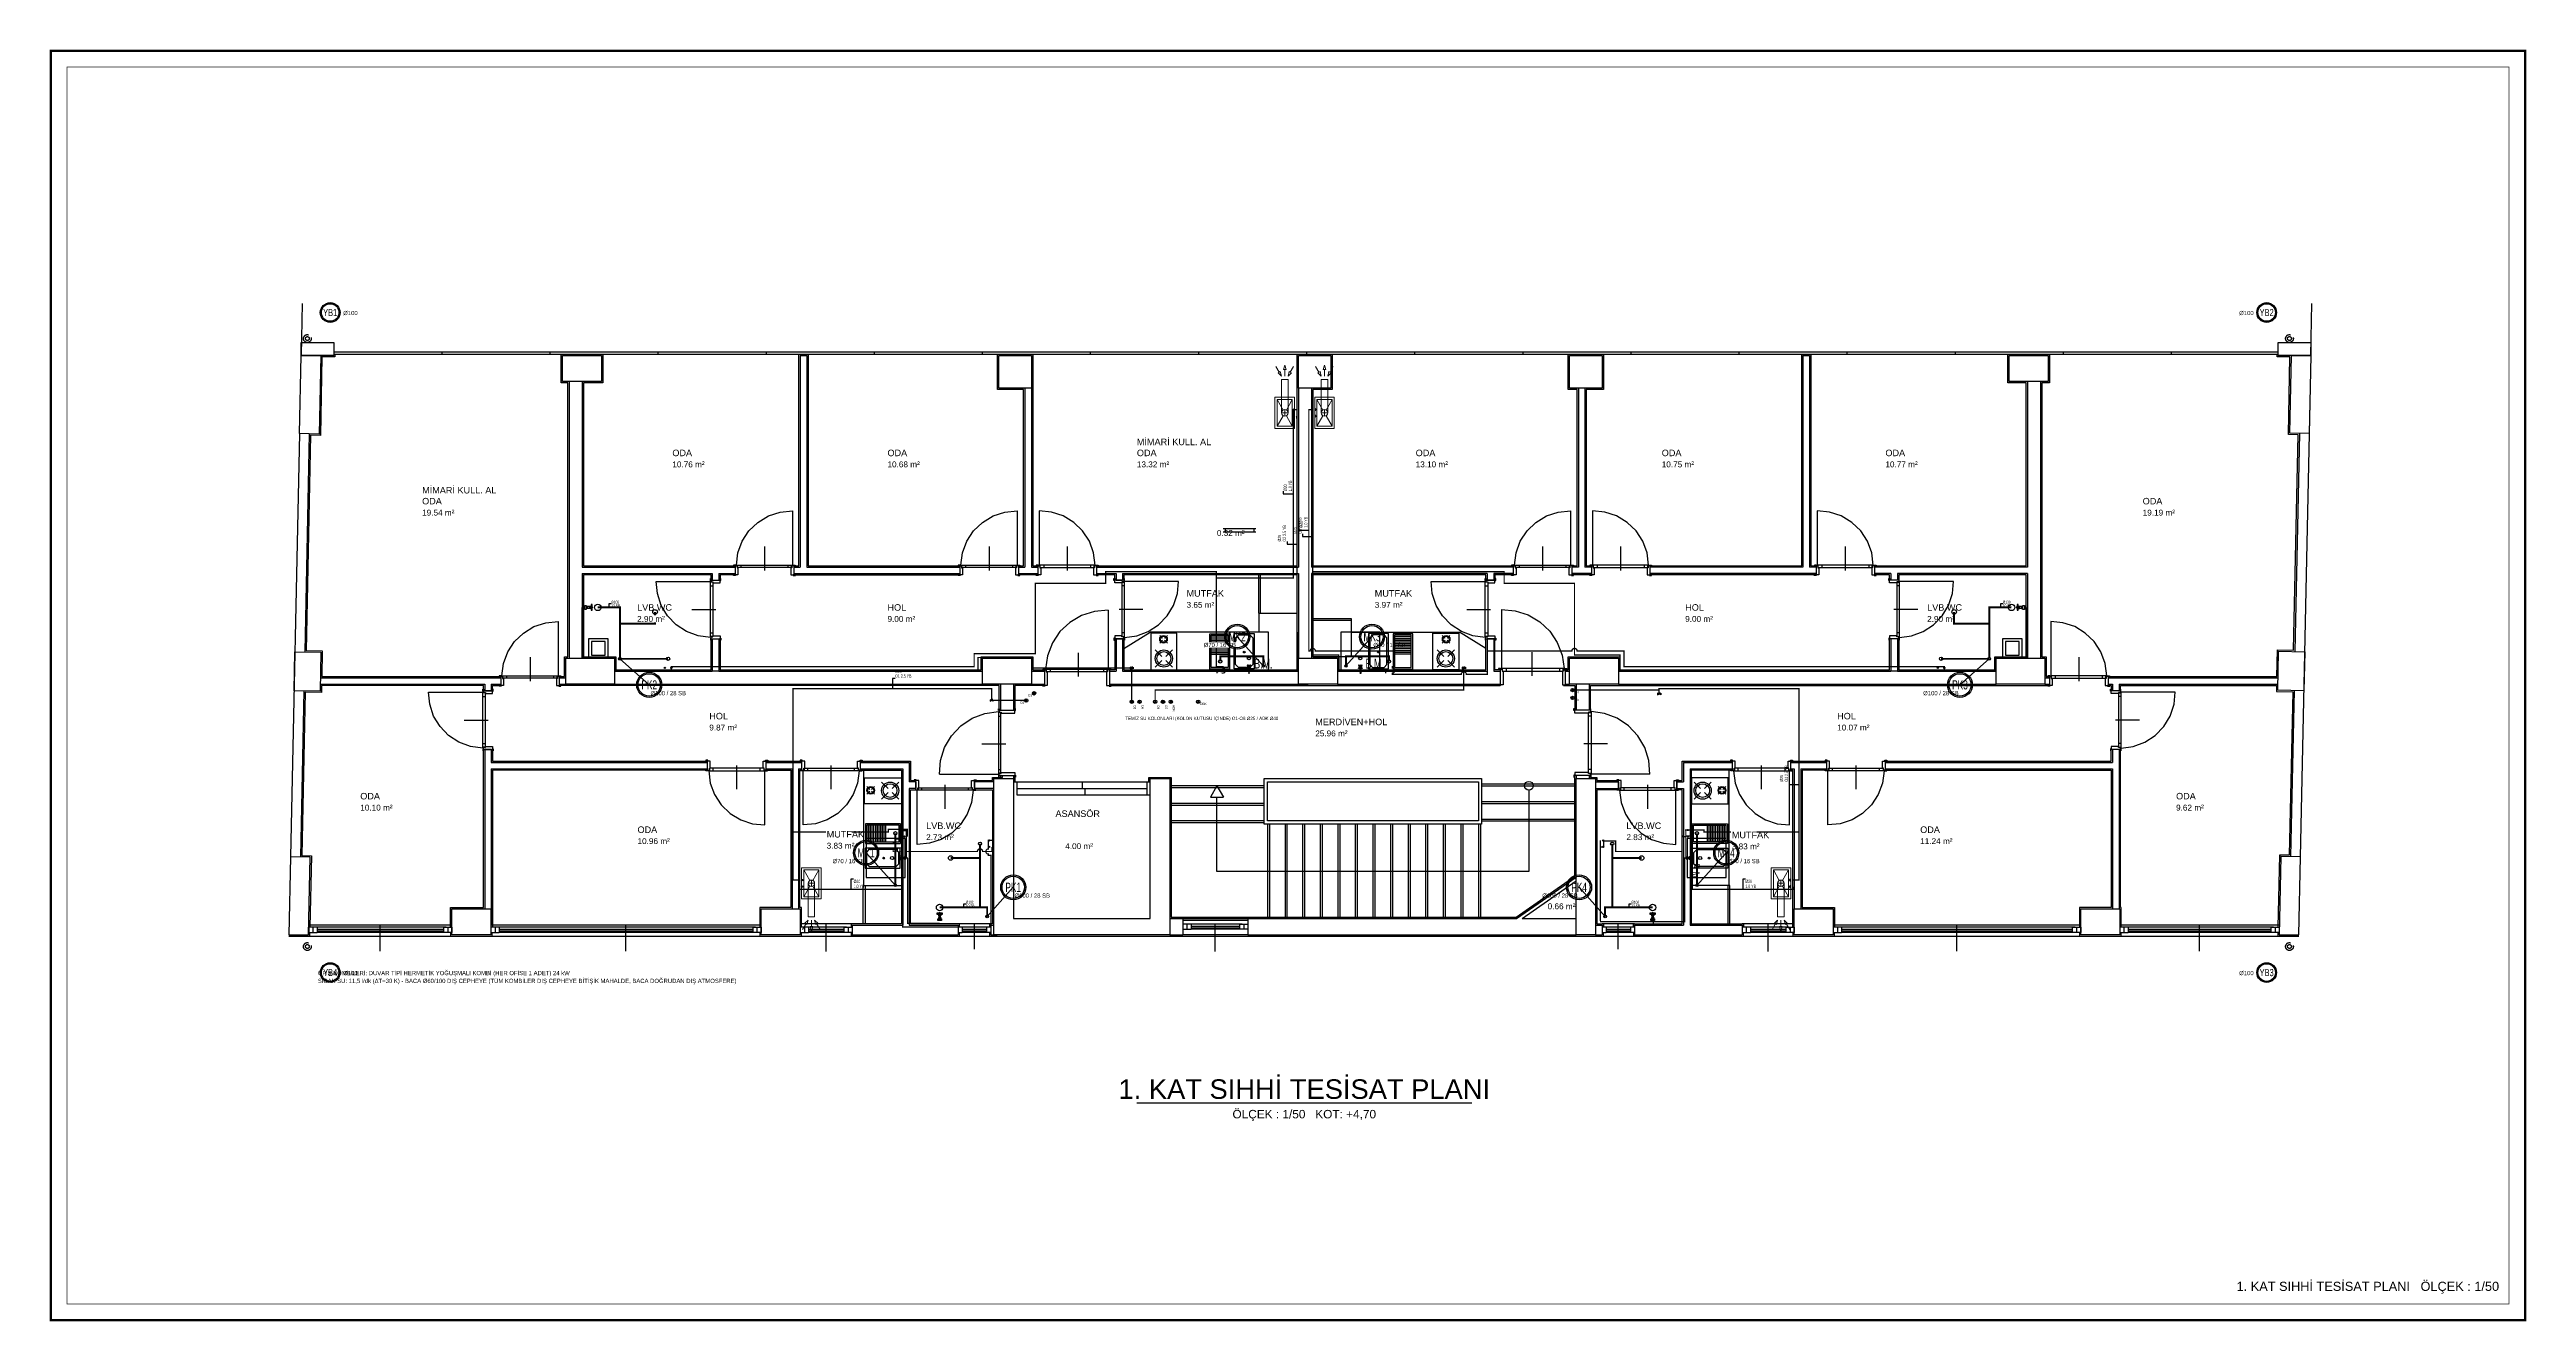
# Model space of a CAD drawing. Header units: centimetres. Extents: x -3952 to 26292, y -15092 to -10712.
# Drawn here: x 7598 to 11402, y -12902 to -10948 of the extents above; entities that cross this region are included whole.
import ezdxf
from ezdxf.enums import TextEntityAlignment as Align

# ---------------------------------------------------------------- set-up
doc = ezdxf.new("R2010")
doc.units = ezdxf.units.CM
for name, pattern in [('BASMA HATTI', [31, 25, -6]), ('DASHED', [18, 12, -6]), ('PIS', [38, 30, -8]), ('YAGMUR HATTI', [36, 30, -6])]:
    doc.linetypes.add(name, pattern=pattern)
for name, color, linetype in [('SCOTT-MD-YUK-BIRIMI', 7, 'Continuous'), ('SCOTT-MIMARI', 8, 'CONTINUOUS'), ('SCOTT-MIMARI-KOLON', 8, 'CONTINUOUS'), ('SCOTT-MIMARI-TEFRIS', 9, 'CONTINUOUS'), ('SCOTT-MIMARI-YAZI', 8, 'CONTINUOUS'), ('SCOTT-MTY-CIHAZ', 135, 'CONTINUOUS'), ('SCOTT-MTY-KAT-ADI', 1, 'CONTINUOUS'), ('SCOTT-MTY-PAFTA', 7, 'CONTINUOUS'), ('SCOTT-MTY-PIS-SU-BORUSU', 6, 'PIS'), ('SCOTT-MTY-PISSU-CAP', 211, 'CONTINUOUS'), ('SCOTT-MTY-PISSU-KOLON', 211, 'DASHED'), ('SCOTT-MTY-PISSU-KOLONNO', 211, 'CONTINUOUS'), ('SCOTT-MTY-SICAKSU-BORU', 1, 'BASMA HATTI'), ('SCOTT-MTY-SOGUKSU-BORU', 5, 'CONTINUOUS'), ('SCOTT-MTY-TEFRIS', 15, 'CONTINUOUS'), ('SCOTT-MTY-TEMIZSU-CAP', 101, 'CONTINUOUS'), ('SCOTT-MTY-VANA', 1, 'CONTINUOUS'), ('SCOTT-MTY-YAGMUR-BORUSU', 3, 'YAGMUR HATTI'), ('SCOTT-MTY-YAGMUR-BORUSU-CAP', 3, 'CONTINUOUS'), ('SCOTT-MTY-YAGMURSU-KOLON NO', 7, 'CONTINUOUS'), ('SCOTT-MTY-YUK-BIRIMI', 7, 'CONTINUOUS')]:
    doc.layers.add(name, color=color, linetype=linetype)
doc.layers.add('SCOTT-ROTAS-PAFTA-SINIRI', color=8, linetype='Continuous', plot=False)
doc.styles.add('ANOTATIVO', font='arial.ttf')
doc.styles.add('MTY_CAP', font='wturkce.SHX', dxfattribs={"width": 0.65, "height": 20})
doc.styles.add('MTYCAPLT', font='arial.ttf', dxfattribs={"width": 0.65, "height": 1})
doc.styles.add('ROTAS', font='arial.ttf')

# ---------------------------------------------------------------- blocks, each defined once
blk = doc.blocks.new('ROTAS_PAFTA')
blk.add_lwpolyline([(0, 0), (1, 0), (1, 1), (0, 1)], close=True)
blk = doc.blocks.new('KLOZET1')
at = {"layer": 'SCOTT-MTY-TEFRIS', "color": 15}
blk.add_lwpolyline([(-3.9, 11.4, 0.414214), (-4.5, 10.8), (-4.5, 10.3, 0.414214), (-3.9, 9.7), (3.9, 9.7, 0.414214), (4.5, 10.3), (4.5, 10.8, 0.414214), (3.9, 11.4)], format="xyb", close=True, dxfattribs=at)
for points in [[(3, 0), (-3, 0), (-3, 2.3), (3, 2.3)], [(-0.8, 11.5), (0.8, 11.5), (0.8, 12), (-0.8, 12)], [(-0.8, 8.9), (0.8, 8.9), (0.8, 9.7), (-0.8, 9.7)]]:
    blk.add_lwpolyline(points, close=True, dxfattribs=at)
for points in [[(-1.6, 8.6), (-1.6, 7.5)], [(-1.6, 4.4), (-1.6, 3.4)], [(-1.3, 3.2), (-1.3, 2.3), (1.4, 2.3), (1.4, 3.2)], [(-1.2, 7.2), (-1.2, 4.8)], [(1.1, 8.9), (-1.1, 8.9)], [(-1.1, 7.3), (1.1, 7.3)], [(1.1, 4.7), (-1.1, 4.7)], [(-1.1, 3.1), (1.1, 3.1)], [(-0.5, 8.6), (-0.5, 7.5)], [(-0.5, 4.4), (-0.5, 3.4)], [(0.6, 8.6), (0.6, 7.5)], [(0.6, 4.4), (0.6, 3.4)], [(1.3, 4.8), (1.3, 5.2), (1.3, 7.2)], [(1.7, 8.6), (1.7, 7.5)], [(1.7, 4.4), (1.7, 3.4)]]:
    blk.add_lwpolyline(points, dxfattribs=at)
at = {"layer": 'SCOTT-MTY-TEFRIS', "color": 15, "elevation": 0}
for points in [[(-1, 10.3), (-1, 10.8, -0.414214), (-0.4, 11.4)], [(1, 10.3), (1, 10.8, 0.414214), (0.4, 11.4)]]:
    blk.add_lwpolyline(points, format="xyb", dxfattribs=at)
at = {"layer": 'SCOTT-MTY-TEFRIS', "color": 6}
blk.add_circle((0, 20), 5, dxfattribs=at)
at = {"layer": 'SCOTT-MTY-TEFRIS', "color": 15}
for centre, radius, start, end in [((-1.1, 8.1), 0.734, 41.7592, 138.241), ((-1.1, 8), 0.734, 221.7593, 318.2408), ((-1.1, 4), 0.734, 41.7592, 138.241), ((-1.1, 3.8), 0.734, 221.7593, 318.2408), ((-0.4, 10.3, 0), 0.641, 179.9998, 270.0001), ((0, 8.1), 0.734, 41.7592, 138.241), ((0, 8), 0.734, 221.7593, 318.2408), ((0, 4), 0.734, 41.7592, 138.241), ((0, 3.8), 0.734, 221.7593, 318.2408), ((0.4, 10.3, 0), 0.641, 270.0001, 0), ((1.1, 8.1), 0.734, 41.7592, 138.241), ((1.1, 8), 0.734, 221.7593, 318.2408), ((1.1, 4), 0.734, 41.7592, 138.241), ((1.1, 3.8), 0.734, 221.7593, 318.2408)]:
    blk.add_arc(centre, radius, start, end, dxfattribs=at)
at = {"layer": 'SCOTT-MD-YUK-BIRIMI', "color": 6, "style": 'MTYCAPLT', "width": 0.65}
for tag, p in [('PSCP_001', (-1.3, 24.5)), ('PS_001', (-0.6, 19.5))]:
    blk.add_attdef(tag, p, '', height=1, dxfattribs=at)
at = {"layer": 'SCOTT-MD-YUK-BIRIMI', "color": 3, "style": 'MTYCAPLT', "width": 0.65}
for tag, p in [('SOCP_001', (-1.3, 1.8)), ('SO_001', (-0.7, -0.5))]:
    blk.add_attdef(tag, p, '', height=1, dxfattribs=at)
blk = doc.blocks.new('LAVABO1')
at = {"layer": 'SCOTT-MTY-TEFRIS', "color": 3, "ltscale": 10}
blk.add_circle((-5, 1), 1, dxfattribs=at)
at = {"layer": 'SCOTT-MTY-TEFRIS', "color": 6}
blk.add_circle((0, 15), 2.5, dxfattribs=at)
at = {"layer": 'SCOTT-MTY-TEFRIS', "color": 1, "ltscale": 10}
blk.add_circle((5, 1), 1, dxfattribs=at)
at = {"layer": 'SCOTT-MD-YUK-BIRIMI', "color": 3, "style": 'MTYCAPLT', "width": 0.65}
for tag, p in [('SOCP_001', (-6.3, -0.5)), ('SO_001', (-5.7, 0.5))]:
    blk.add_attdef(tag, p, '', height=1, dxfattribs=at)
at = {"layer": 'SCOTT-MD-YUK-BIRIMI', "color": 6, "style": 'MTYCAPLT', "width": 0.65}
for tag, p in [('PSCP_001', (-1.3, 17)), ('PS_001', (-0.6, 14.5))]:
    blk.add_attdef(tag, p, '', height=1, dxfattribs=at)
at = {"layer": 'SCOTT-MD-YUK-BIRIMI', "color": 1, "style": 'MTYCAPLT', "width": 0.65}
for tag, p in [('SCCP_001', (3.7, -0.5)), ('SC_001', (4.4, 0.5))]:
    blk.add_attdef(tag, p, '', height=1, dxfattribs=at)
blk = doc.blocks.new('YER SUZGECI DN501')
at = {"layer": 'SCOTT-MTY-TEFRIS', "color": 6}
blk.add_circle((0, 0), 3.5, dxfattribs=at)
at = {"layer": 'SCOTT-MD-YUK-BIRIMI', "color": 6, "style": 'MTYCAPLT', "width": 0.65}
for tag, p in [('PSCP_001', (-1.3, 0.7)), ('PS_001', (-0.6, -0.5))]:
    blk.add_attdef(tag, p, '', height=1, dxfattribs=at)
blk = doc.blocks.new('EVIYE1')
at = {"layer": 'SCOTT-MTY-TEFRIS', "color": 3, "ltscale": 10}
blk.add_circle((-5, 1), 1, dxfattribs=at)
at = {"layer": 'SCOTT-MTY-TEFRIS', "color": 6}
blk.add_circle((0, 15), 2.5, dxfattribs=at)
at = {"layer": 'SCOTT-MTY-TEFRIS', "color": 1, "ltscale": 10}
blk.add_circle((5, 1), 1, dxfattribs=at)
at = {"layer": 'SCOTT-MD-YUK-BIRIMI', "color": 3, "style": 'MTYCAPLT', "width": 0.65}
for tag, p in [('SOCP_001', (-6.3, -0.5)), ('SO_001', (-5.7, 0.5))]:
    blk.add_attdef(tag, p, '', height=1, dxfattribs=at)
at = {"layer": 'SCOTT-MD-YUK-BIRIMI', "color": 6, "style": 'MTYCAPLT', "width": 0.65}
for tag, p in [('PSCP_001', (-1.3, 17)), ('PS_001', (-0.6, 14.5))]:
    blk.add_attdef(tag, p, '', height=1, dxfattribs=at)
at = {"layer": 'SCOTT-MD-YUK-BIRIMI', "color": 1, "style": 'MTYCAPLT', "width": 0.65}
for tag, p in [('SCCP_001', (3.7, -0.5)), ('SC_001', (4.4, 0.5))]:
    blk.add_attdef(tag, p, '', height=1, dxfattribs=at)
blk = doc.blocks.new('BULASIK MAKINASI1')
at = {"layer": 'SCOTT-MTY-TEFRIS'}
for p, q in [((-0.9, 0), (-0.9, -1.5)), ((-0.9, -1.5), (1.1, -1.5)), ((1.1, -1.5), (1.1, 0))]:
    blk.add_line(p, q, dxfattribs=at)
at = {"layer": 'SCOTT-MTY-TEFRIS', "color": 15}
blk.add_lwpolyline([(-30, 0), (30, 0), (30, 60), (-30, 60)], close=True, dxfattribs=at)
at = {"layer": 'SCOTT-MTY-TEFRIS'}
for points in [[(-1.8, 8.2, 0.414214), (-1.4, 8.2), (-1.3, 8.2, 0.414214), (-1.3, 8.7), (-2.1, 9.4, 0.414214), (-2.5, 9.4), (-2.6, 9.3, 0.414214), (-2.6, 8.9)], [(-1.8, 5.3, -0.414214), (-1.4, 5.3), (-1.3, 5.2, -0.414214), (-1.3, 4.8), (-2.1, 4, -0.414214), (-2.5, 4), (-2.6, 4.1, -0.414214), (-2.6, 4.6)], [(1.5, 8.7, 0.414214), (1.5, 8.2), (1.6, 8.2, 0.414214), (2, 8.2), (2.8, 8.9, 0.414214), (2.8, 9.3), (2.7, 9.4, 0.414214), (2.3, 9.4)], [(1.5, 4.8, -0.414214), (1.5, 5.2), (1.6, 5.3, -0.414214), (2, 5.3), (2.8, 4.6, -0.414214), (2.8, 4.1), (2.7, 4, -0.414214), (2.3, 4)]]:
    blk.add_lwpolyline(points, format="xyb", close=True, dxfattribs=at)
blk.add_lwpolyline([(2.5, 0.4), (2.5, 0), (-2.5, 0), (-2.5, 0.4)], close=True, dxfattribs=at)
for points in [[(-1.5, 8.1), (-1.1, 7.7)], [(-1.5, 5.3), (-1.1, 5.7)], [(-1.3, 8.3), (-0.9, 7.9)], [(-1.3, 5.2), (-0.9, 5.6)], [(-0.9, 4.4), (-0.9, 0.4)], [(1.5, 8.3), (1.1, 7.9)], [(1.5, 5.2), (1.1, 5.6)], [(1.1, 4.4), (1.1, 0.4)], [(1.6, 8.1), (1.3, 7.7)], [(1.6, 5.3), (1.3, 5.7)]]:
    blk.add_lwpolyline(points, dxfattribs=at)
at = {"layer": 'SCOTT-MTY-TEFRIS', "color": 6}
blk.add_circle((0, 20), 2.5, dxfattribs=at)
at = {"layer": 'SCOTT-MTY-TEFRIS'}
for radius in [1.54, 0.581]:
    blk.add_circle((0.1, 6.7), radius, dxfattribs=at)
for start, end in [(143.134, 216.8657), (53.1342, 126.866), (233.1342, 306.8659), (323.1339, 36.8659)]:
    blk.add_arc((0.1, 6.7), 2.51, start, end, dxfattribs=at)
at = {"layer": 'SCOTT-MD-YUK-BIRIMI', "color": 6, "style": 'MTYCAPLT', "width": 0.65}
for tag, p in [('PSCP', (0, 22.5)), ('PS', (0, 20))]:
    blk.add_attdef(tag, text='', height=1, dxfattribs=at).set_placement(p, align=Align.MIDDLE_CENTER)
at = {"layer": 'SCOTT-MD-YUK-BIRIMI', "color": 3, "style": 'MTYCAPLT', "width": 0.65}
for tag, p in [('SO', (0, 0)), ('SOCP', (0.1, -1.5))]:
    blk.add_attdef(tag, text='', height=1, dxfattribs=at).set_placement(p, align=Align.MIDDLE_CENTER)
at = {"layer": 'SCOTT-MTY-TEFRIS', "color": 15, "style": 'MTYCAPLT', "width": 0.65}
blk.add_text('B.M.', height=15, dxfattribs=at).set_placement((8.1, 11.6), align=Align.MIDDLE_LEFT)
blk = doc.blocks.new('KOMBI1')
at = {"layer": 'SCOTT-MTY-TEFRIS', "color": 1, "lineweight": 20, "ltscale": 40}
for p, q in [((19.5, 17.5), (3.4, 26.6)), ((19.5, 12.5), (3.4, 3.4)), ((18.9, 15), (28.9, 15)), ((23.9, 20), (23.9, 10)), ((44.4, 26.6), (28.2, 17.5)), ((44.4, 3.4), (28.2, 12.5))]:
    blk.add_line(p, q, dxfattribs=at)
at = {"layer": 'SCOTT-MTY-TEFRIS', "color": 7, "lineweight": 20, "ltscale": 40}
for p, q in [((23.9, 20), (75.3, 20)), ((23.9, 10), (75.3, 10)), ((75.3, 20), (75.3, 10)), ((85.4, 25.3), (80.3, 20)), ((87.4, 21.8), (80.3, 20)), ((80.3, 15), (90.3, 15)), ((87.4, 8.2), (80.3, 10)), ((85.4, 4.7), (80.3, 10)), ((86.4, 23.6), (85.4, 25.3)), ((86.4, 6.5), (85.4, 4.7)), ((95, 28.6), (86.4, 23.6)), ((86.4, 23.6), (87.4, 21.8)), ((86.4, 6.5), (87.4, 8.2)), ((95, 1.4), (86.4, 6.5)), ((90.3, 15), (90.3, 17)), ((90.3, 17), (97.3, 15)), ((90.3, 15), (90.3, 13)), ((90.3, 13), (97.3, 15))]:
    blk.add_line(p, q, dxfattribs=at)
blk.add_lwpolyline([(0, 0), (47.8, 0), (47.8, 30), (0, 30)], close=True, dxfattribs=at)
at = {"layer": 'SCOTT-MTY-TEFRIS', "color": 1, "lineweight": 20, "ltscale": 40}
blk.add_lwpolyline([(3.4, 3.4), (44.4, 3.4), (44.4, 26.6), (3.4, 26.6)], close=True, dxfattribs=at)
at = {"layer": 'SCOTT-MTY-TEFRIS', "color": 3, "ltscale": 10}
blk.add_circle((18.9, 1), 1, dxfattribs=at)
at = {"layer": 'SCOTT-MTY-TEFRIS', "color": 7, "lineweight": 20, "ltscale": 40}
blk.add_circle((23.9, 15), 5, dxfattribs=at)
at = {"layer": 'SCOTT-MTY-TEFRIS', "color": 1, "ltscale": 10}
blk.add_circle((28.9, 1), 1, dxfattribs=at)
at = {"layer": 'SCOTT-MD-YUK-BIRIMI', "color": 3, "style": 'MTYCAPLT', "width": 0.65}
for tag, p in [('SOCP_001', (17.6, -0.5)), ('SO_001', (18.2, 0.5))]:
    blk.add_attdef(tag, p, '', height=1, dxfattribs=at)
at = {"layer": 'SCOTT-MD-YUK-BIRIMI', "color": 1, "style": 'MTYCAPLT', "width": 0.65}
for tag, p in [('SCCP_001', (27.6, -0.5)), ('SC_001', (28.3, 0.5))]:
    blk.add_attdef(tag, p, '', height=1, dxfattribs=at)
blk = doc.blocks.new('MTY-KURESEL VANA')
at = {"layer": 'SCOTT-MTY-VANA'}
for p, q in [((0, 0), (0, 8)), ((0, 8), (8, 8))]:
    blk.add_line(p, q, dxfattribs=at)
blk.add_lwpolyline([(-10, 5), (-10, -5), (10, 5), (10, -5), (-10, 5)], dxfattribs=at)
at = {"layer": 'SCOTT-MTY-VANA', "style": 'MTYCAPLT', "width": 0.65}
blk.add_attdef('CAP', text='', height=10, dxfattribs=at).set_placement((-1, 0), align=Align.CENTER)
blk = doc.blocks.new('MTY-TEMIZ SU CAP MB')
at = {"layer": 'SCOTT-MTY-TEMIZSU-CAP'}
for p, q in [((0.83, 3.1), (0, 3.1)), ((0, 3.1), (0, 0))]:
    blk.add_line(p, q, dxfattribs=at)
at = {"layer": 'SCOTT-MTY-TEMIZSU-CAP', "style": 'MTY_CAP', "width": 0.65}
for tag, p in [('SOCP_001', (0.83, 4.92)), ('SCCP_001', (0.83, 1.92))]:
    blk.add_attdef(tag, p, '', height=1, dxfattribs=at)
at = {"layer": 'SCOTT-MTY-YUK-BIRIMI', "color": 101, "style": 'MTY_CAP', "width": 0.65}
for tag, p in [('SO_001', (0.83, 3.42)), ('SC_001', (0.83, 0.42))]:
    blk.add_attdef(tag, p, '', height=1, dxfattribs=at)
blk = doc.blocks.new('MTY-PIS SU CAP SB')
at = {"layer": 'SCOTT-MTY-PISSU-CAP'}
for p, q in [((0.83, 1.17), (0, 1.17)), ((0, 1.17), (0, 0))]:
    blk.add_line(p, q, dxfattribs=at)
at = {"layer": 'SCOTT-MTY-PISSU-CAP', "style": 'MTY_CAP', "width": 0.65}
blk.add_attdef('PSCP_001', (0.83, 1.29), '', height=1, dxfattribs=at)
at = {"layer": 'SCOTT-MTY-YUK-BIRIMI', "color": 211, "style": 'MTY_CAP', "width": 0.65}
blk.add_attdef('PS_001', (0.83, 0.07), '', height=1, dxfattribs=at)
blk = doc.blocks.new('MTY-PIS SU KOLON')
at = {"layer": 'SCOTT-MTY-PISSU-KOLON', "linetype": 'Continuous', "lineweight": -3}
blk.add_hatch(color=256, dxfattribs=at).paths.add_polyline_path([(-2.7, -0.1, 0.848135), (0, -0.1, -0.848135), (2.7, -0.1, 0.414214), (0, 2.6, 0.414214)])
blk.add_circle((0, 0), 3.5, dxfattribs=at)
blk = doc.blocks.new('MTY-KOLON NO PIS SU')
at = {"color": 6, "linetype": 'Continuous', "ltscale": 100}
blk.add_circle((0, 0), 27.5, dxfattribs=at)
at = {"color": 7, "linetype": 'Continuous', "ltscale": 100}
blk.add_circle((0, 0), 24.5, dxfattribs=at)
at = {"style": 'ANOTATIVO', "width": 0.65}
blk.add_attdef('K', text='', height=20, dxfattribs=at).set_placement((0, 0), align=Align.MIDDLE_CENTER)
blk = doc.blocks.new('MTY-KOLON NO YAGMUR')
at = {"layer": 'SCOTT-MTY-YAGMURSU-KOLON NO', "linetype": 'Continuous', "ltscale": 100}
blk.add_circle((0, 0), 27.5, dxfattribs=at)
at = {"layer": 'SCOTT-MTY-YAGMURSU-KOLON NO', "color": 7, "linetype": 'Continuous', "ltscale": 100}
blk.add_circle((0, 0), 24.5, dxfattribs=at)
at = {"style": 'ANOTATIVO', "width": 0.65}
blk.add_attdef('K', text='', height=20, dxfattribs=at).set_placement((0, 0), align=Align.MIDDLE_CENTER)

msp = doc.modelspace()

# ---------------------------------------------------------------- linework, layer by layer
at = {"layer": 'SCOTT-MIMARI'}
for p, q in [((7986.1, -11338.1), (7984.4, -11418.1)), ((11070.9, -11418.1), (11072.6, -11338.1)), ((8200.4, -11413.1), (8200.4, -11416.1)), ((8366.4, -11413.1), (8366.4, -11416.1)), ((8532.4, -11413.1), (8532.4, -11416.1)), ((8698.4, -11413.1), (8698.4, -11416.1)), ((8750.9, -11418.1), (8750.9, -11743.1)), ((8750.9, -11418.1), (8760.9, -11418.1)), ((8760.9, -11418.1), (8760.9, -11743.1)), ((8864.4, -11413.1), (8864.4, -11416.1)), ((9030.4, -11413.1), (9030.4, -11416.1)), ((9196.4, -11413.1), (9196.4, -11416.1)), ((9362.4, -11413.1), (9362.4, -11416.1)), ((9528.4, -11413.1), (9528.4, -11416.1)), ((9694.4, -11413.1), (9694.4, -11416.1)), ((9860.4, -11413.1), (9860.4, -11416.1)), ((10026.4, -11413.1), (10026.4, -11416.1)), ((10192.4, -11413.1), (10192.4, -11416.1)), ((10290.9, -11418.1), (10290.9, -11743.1)), ((10290.9, -11418.1), (10300.9, -11418.1)), ((10300.9, -11418.1), (10300.9, -11743.1)), ((10358.4, -11413.1), (10358.4, -11416.1)), ((10524.4, -11413.1), (10524.4, -11416.1)), ((10690.4, -11413.1), (10690.4, -11416.1)), ((10856.4, -11413.1), (10856.4, -11416.1)), ((11070.9, -11418.1), (11054.7, -12188.6)), ((8395.9, -11458.1), (8395.9, -11883.1)), ((8415.9, -11458.1), (8415.9, -11743.1)), ((9095.9, -11468.1), (9095.9, -11743.1)), ((9105.9, -11468.1), (9105.9, -11743.1)), ((9515.9, -11468.1), (9515.9, -11743.1)), ((9535.9, -11468.1), (9535.9, -11743.1)), ((9945.9, -11468.1), (9945.9, -11743.1)), ((9955.9, -11468.1), (9955.9, -11743.1)), ((10635.9, -11458.1), (10635.9, -11743.1)), ((10655.9, -11458.1), (10655.9, -11883.1)), ((7981.9, -11538), (7968.2, -12188.1)), ((7996.9, -11538.3), (7989.9, -11873.4)), ((11053.4, -11537.7), (11046.4, -11872.7)), ((8738.9, -11656.9), (8738.9, -11740.1)), ((9083.9, -11656.9), (9083.9, -11740.1)), ((9117.8, -11656.9), (9117.8, -11740.1)), ((9933.9, -11656.9), (9933.9, -11740.1)), ((9967.8, -11656.9), (9967.8, -11740.1)), ((10312.8, -11656.9), (10312.8, -11740.1)), ((8695.9, -11711.6), (8695.9, -11748.3)), ((9040.9, -11711.6), (9040.9, -11748.3)), ((9160.9, -11711.6), (9160.9, -11748.3)), ((9400.4, -11684), (9450.4, -11684)), ((9400.4, -11689), (9450.4, -11689)), ((9403.7, -11684), (9403.7, -11689)), ((9447.4, -11684), (9447.4, -11689)), ((9890.9, -11711.6), (9890.9, -11748.3)), ((10010.9, -11711.6), (10010.9, -11748.3)), ((10355.9, -11711.6), (10355.9, -11748.3)), ((8415.9, -11743.1), (8650.9, -11743.1)), ((8415.9, -11753.1), (8615.9, -11753.1)), ((8415.9, -11753.1), (8415.9, -11883.1)), ((8615.9, -11753.1), (8615.9, -11763.1)), ((8625.9, -11753.1), (8650.9, -11753.1)), ((8625.9, -11753.1), (8625.9, -11763.1)), ((8651.4, -11740.1), (8648.4, -11740.1)), ((8648.4, -11740.1), (8648.4, -11741.1)), ((8648.4, -11741.1), (8651.4, -11741.1)), ((8650.9, -11741.1), (8653.8, -11741.1)), ((8650.9, -11741.1), (8650.9, -11755.1)), ((8650.9, -11743.1), (8650.9, -11753.1)), ((8651.4, -11741.1), (8651.4, -11740.1)), ((8652.8, -11740.1), (8738.9, -11740.1)), ((8652.8, -11741.1), (8652.8, -11740.1)), ((8654.3, -11741), (8652.8, -11741)), ((8653.8, -11741.1), (8653.8, -11744)), ((8653.8, -11744), (8655.3, -11744)), ((8654.3, -11743.9), (8654.3, -11741)), ((8737.4, -11743.9), (8654.3, -11743.9)), ((8655.3, -11744), (8655.3, -11755.1)), ((8659.9, -11740.1), (8659.9, -11743.9)), ((8731.8, -11740.1), (8731.8, -11743.9)), ((8737.9, -11744), (8736.4, -11744)), ((8736.4, -11744), (8736.4, -11755.1)), ((8737.4, -11741), (8738.9, -11741)), ((8737.4, -11743.9), (8737.4, -11741)), ((8737.9, -11741.1), (8737.9, -11744)), ((8740.9, -11741.1), (8737.9, -11741.1)), ((8738.9, -11741.1), (8738.9, -11740.1)), ((8740.3, -11740.1), (8743.3, -11740.1)), ((8740.3, -11741.1), (8740.3, -11740.1)), ((8743.3, -11741.1), (8740.3, -11741.1)), ((8740.9, -11741.1), (8740.9, -11755.1)), ((8740.9, -11743.1), (8750.9, -11743.1)), ((8740.9, -11743.1), (8740.9, -11753.1)), ((8740.9, -11753.1), (8995.9, -11753.1)), ((8743.3, -11740.1), (8743.3, -11741.1)), ((8760.9, -11743.1), (8995.9, -11743.1)), ((8996.4, -11740.1), (8993.4, -11740.1)), ((8993.4, -11740.1), (8993.4, -11741.1)), ((8993.4, -11741.1), (8996.4, -11741.1)), ((8995.9, -11741.1), (8998.8, -11741.1)), ((8995.9, -11741.1), (8995.9, -11755.1)), ((8995.9, -11743.1), (8995.9, -11753.1)), ((8996.4, -11741.1), (8996.4, -11740.1)), ((8997.8, -11740.1), (9083.9, -11740.1)), ((8997.8, -11741.1), (8997.8, -11740.1)), ((8999.3, -11741), (8997.8, -11741)), ((8998.8, -11741.1), (8998.8, -11744)), ((8998.8, -11744), (9000.3, -11744)), ((8999.3, -11743.9), (8999.3, -11741)), ((9082.4, -11743.9), (8999.3, -11743.9)), ((9000.3, -11744), (9000.3, -11755.1)), ((9004.9, -11740.1), (9004.9, -11743.9)), ((9076.8, -11740.1), (9076.8, -11743.9)), ((9082.9, -11744), (9081.4, -11744)), ((9081.4, -11744), (9081.4, -11755.1)), ((9082.4, -11741), (9083.9, -11741)), ((9082.4, -11743.9), (9082.4, -11741)), ((9082.9, -11741.1), (9082.9, -11744)), ((9085.9, -11741.1), (9082.9, -11741.1)), ((9083.9, -11741.1), (9083.9, -11740.1)), ((9085.3, -11740.1), (9088.3, -11740.1)), ((9085.3, -11741.1), (9085.3, -11740.1)), ((9088.3, -11741.1), (9085.3, -11741.1)), ((9085.9, -11741.1), (9085.9, -11755.1)), ((9085.9, -11743.1), (9095.9, -11743.1)), ((9085.9, -11743.1), (9085.9, -11753.1)), ((9085.9, -11753.1), (9115.9, -11753.1)), ((9088.3, -11740.1), (9088.3, -11741.1)), ((9105.9, -11743.1), (9115.9, -11743.1)), ((9116.4, -11740.1), (9113.4, -11740.1)), ((9113.4, -11740.1), (9113.4, -11741.1)), ((9113.4, -11741.1), (9116.4, -11741.1)), ((9115.9, -11741.1), (9115.9, -11755.1)), ((9115.9, -11741.1), (9118.8, -11741.1)), ((9115.9, -11743.1), (9115.9, -11753.1)), ((9116.4, -11741.1), (9116.4, -11740.1)), ((9203.9, -11740.1), (9117.8, -11740.1)), ((9117.8, -11741.1), (9117.8, -11740.1)), ((9119.3, -11741), (9117.8, -11741)), ((9118.8, -11741.1), (9118.8, -11744)), ((9118.8, -11744), (9120.3, -11744)), ((9119.3, -11743.9), (9119.3, -11741)), ((9119.3, -11743.9), (9202.4, -11743.9)), ((9120.3, -11744), (9120.3, -11755.1)), ((9124.9, -11740.1), (9124.9, -11743.9)), ((9196.8, -11740.1), (9196.8, -11743.9)), ((9201.4, -11744), (9201.4, -11755.1)), ((9202.9, -11744), (9201.4, -11744)), ((9202.4, -11743.9), (9202.4, -11741)), ((9202.4, -11741), (9203.9, -11741)), ((9205.9, -11741.1), (9202.9, -11741.1)), ((9202.9, -11741.1), (9202.9, -11744)), ((9203.9, -11741.1), (9203.9, -11740.1)), ((9205.3, -11740.1), (9208.3, -11740.1)), ((9205.3, -11741.1), (9205.3, -11740.1)), ((9208.3, -11741.1), (9205.3, -11741.1)), ((9205.9, -11741.1), (9205.9, -11755.1)), ((9205.9, -11743.1), (9515.9, -11743.1)), ((9205.9, -11743.1), (9205.9, -11753.1)), ((9205.9, -11753.1), (9235.9, -11753.1)), ((9208.3, -11740.1), (9208.3, -11741.1)), ((9235.9, -11753.1), (9235.9, -11763.1)), ((9245.9, -11753.1), (9515.9, -11753.1)), ((9245.9, -11753.1), (9245.9, -11763.1)), ((9515.9, -11753.1), (9515.9, -11883.1)), ((9845.9, -11743.1), (9535.9, -11743.1)), ((9535.9, -11753.1), (9535.9, -11883.1)), ((9805.9, -11753.1), (9535.9, -11753.1)), ((9805.9, -11753.1), (9805.9, -11763.1)), ((9845.9, -11753.1), (9815.9, -11753.1)), ((9815.9, -11753.1), (9815.9, -11763.1)), ((9846.4, -11740.1), (9843.4, -11740.1)), ((9843.4, -11740.1), (9843.4, -11741.1)), ((9843.4, -11741.1), (9846.4, -11741.1)), ((9845.9, -11741.1), (9848.8, -11741.1)), ((9845.9, -11741.1), (9845.9, -11755.1)), ((9845.9, -11743.1), (9845.9, -11753.1)), ((9846.4, -11741.1), (9846.4, -11740.1)), ((9847.8, -11740.1), (9933.9, -11740.1)), ((9847.8, -11741.1), (9847.8, -11740.1)), ((9849.3, -11741), (9847.8, -11741)), ((9848.8, -11741.1), (9848.8, -11744)), ((9848.8, -11744), (9850.3, -11744)), ((9849.3, -11743.9), (9849.3, -11741)), ((9932.4, -11743.9), (9849.3, -11743.9)), ((9850.3, -11744), (9850.3, -11755.1)), ((9854.9, -11740.1), (9854.9, -11743.9)), ((9926.8, -11740.1), (9926.8, -11743.9)), ((9932.9, -11744), (9931.4, -11744)), ((9931.4, -11744), (9931.4, -11755.1)), ((9932.4, -11741), (9933.9, -11741)), ((9932.4, -11743.9), (9932.4, -11741)), ((9932.9, -11741.1), (9932.9, -11744)), ((9935.9, -11741.1), (9932.9, -11741.1)), ((9933.9, -11741.1), (9933.9, -11740.1)), ((9935.3, -11740.1), (9938.3, -11740.1)), ((9935.3, -11741.1), (9935.3, -11740.1)), ((9938.3, -11741.1), (9935.3, -11741.1)), ((9935.9, -11741.1), (9935.9, -11755.1)), ((9945.9, -11743.1), (9935.9, -11743.1)), ((9935.9, -11743.1), (9935.9, -11753.1)), ((9965.9, -11753.1), (9935.9, -11753.1)), ((9938.3, -11740.1), (9938.3, -11741.1)), ((9965.9, -11743.1), (9955.9, -11743.1)), ((9966.4, -11740.1), (9963.4, -11740.1)), ((9963.4, -11740.1), (9963.4, -11741.1)), ((9963.4, -11741.1), (9966.4, -11741.1)), ((9965.9, -11741.1), (9965.9, -11755.1)), ((9965.9, -11741.1), (9968.8, -11741.1)), ((9965.9, -11743.1), (9965.9, -11753.1)), ((9966.4, -11741.1), (9966.4, -11740.1)), ((10053.9, -11740.1), (9967.8, -11740.1)), ((9967.8, -11741.1), (9967.8, -11740.1)), ((9969.3, -11741), (9967.8, -11741)), ((9968.8, -11741.1), (9968.8, -11744)), ((9968.8, -11744), (9970.3, -11744)), ((9969.3, -11743.9), (9969.3, -11741)), ((9969.3, -11743.9), (10052.4, -11743.9)), ((9970.3, -11744), (9970.3, -11755.1)), ((9974.9, -11740.1), (9974.9, -11743.9)), ((10046.8, -11740.1), (10046.8, -11743.9)), ((10051.4, -11744), (10051.4, -11755.1)), ((10052.9, -11744), (10051.4, -11744)), ((10052.4, -11743.9), (10052.4, -11741)), ((10052.4, -11741), (10053.9, -11741)), ((10055.9, -11741.1), (10052.9, -11741.1)), ((10052.9, -11741.1), (10052.9, -11744)), ((10053.9, -11741.1), (10053.9, -11740.1)), ((10055.3, -11740.1), (10058.3, -11740.1)), ((10055.3, -11741.1), (10055.3, -11740.1)), ((10058.3, -11741.1), (10055.3, -11741.1)), ((10055.9, -11741.1), (10055.9, -11755.1)), ((10290.9, -11743.1), (10055.9, -11743.1)), ((10055.9, -11743.1), (10055.9, -11753.1)), ((10310.9, -11753.1), (10055.9, -11753.1)), ((10058.3, -11740.1), (10058.3, -11741.1)), ((10310.9, -11743.1), (10300.9, -11743.1)), ((10311.4, -11740.1), (10308.4, -11740.1)), ((10308.4, -11740.1), (10308.4, -11741.1)), ((10308.4, -11741.1), (10311.4, -11741.1)), ((10310.9, -11741.1), (10310.9, -11755.1)), ((10310.9, -11741.1), (10313.8, -11741.1)), ((10310.9, -11743.1), (10310.9, -11753.1)), ((10311.4, -11741.1), (10311.4, -11740.1)), ((10398.9, -11740.1), (10312.8, -11740.1)), ((10312.8, -11741.1), (10312.8, -11740.1)), ((10314.3, -11741), (10312.8, -11741)), ((10313.8, -11741.1), (10313.8, -11744)), ((10313.8, -11744), (10315.3, -11744)), ((10314.3, -11743.9), (10314.3, -11741)), ((10314.3, -11743.9), (10397.4, -11743.9)), ((10315.3, -11744), (10315.3, -11755.1)), ((10319.9, -11740.1), (10319.9, -11743.9)), ((10391.8, -11740.1), (10391.8, -11743.9)), ((10396.4, -11744), (10396.4, -11755.1)), ((10397.9, -11744), (10396.4, -11744)), ((10397.4, -11743.9), (10397.4, -11741)), ((10397.4, -11741), (10398.9, -11741)), ((10400.9, -11741.1), (10397.9, -11741.1)), ((10397.9, -11741.1), (10397.9, -11744)), ((10398.9, -11741.1), (10398.9, -11740.1)), ((10400.3, -11740.1), (10403.3, -11740.1)), ((10400.3, -11741.1), (10400.3, -11740.1)), ((10403.3, -11741.1), (10400.3, -11741.1)), ((10400.9, -11741.1), (10400.9, -11755.1)), ((10635.9, -11743.1), (10400.9, -11743.1)), ((10400.9, -11743.1), (10400.9, -11753.1)), ((10425.9, -11753.1), (10400.9, -11753.1)), ((10403.3, -11740.1), (10403.3, -11741.1)), ((10425.9, -11753.1), (10425.9, -11763.1)), ((10635.9, -11753.1), (10435.9, -11753.1)), ((10435.9, -11753.1), (10435.9, -11763.1)), ((10635.9, -11753.1), (10635.9, -11883.1)), ((8529.7, -11765), (8612.9, -11765)), ((8612.9, -11763.6), (8612.9, -11760.6)), ((8612.9, -11760.6), (8613.9, -11760.6)), ((8613.9, -11763.6), (8612.9, -11763.6)), ((8612.9, -11851.1), (8612.9, -11765)), ((8613.9, -11765), (8612.9, -11765)), ((8612.9, -11772.1), (8616.7, -11772.1)), ((8613.8, -11766.5), (8613.8, -11765)), ((8616.7, -11766.5), (8613.8, -11766.5)), ((8613.9, -11760.6), (8613.9, -11763.6)), ((8613.9, -11763.1), (8627.9, -11763.1)), ((8613.9, -11763.1), (8613.9, -11766)), ((8613.9, -11766), (8616.8, -11766)), ((8615.9, -11763.1), (8625.9, -11763.1)), ((8616.7, -11766.5), (8616.7, -11849.6)), ((8616.8, -11766), (8616.8, -11767.5)), ((8616.8, -11767.5), (8627.9, -11767.5)), ((8629, -11760.5), (8627.9, -11760.5)), ((8627.9, -11760.5), (8627.9, -11763.6)), ((8627.9, -11767.5), (8627.9, -11763.1)), ((8627.9, -11763.6), (8629, -11763.6)), ((8629, -11763.6), (8629, -11760.5)), ((8648.3, -11756.2), (8648.3, -11755.1)), ((8648.3, -11755.1), (8651.4, -11755.1)), ((8651.4, -11756.2), (8648.3, -11756.2)), ((8655.3, -11755.1), (8650.9, -11755.1)), ((8651.4, -11755.1), (8651.4, -11756.2)), ((8736.4, -11755.1), (8740.9, -11755.1)), ((8740.3, -11755.1), (8740.3, -11756.2)), ((8743.4, -11755.1), (8740.3, -11755.1)), ((8740.3, -11756.2), (8743.4, -11756.2)), ((8743.4, -11756.2), (8743.4, -11755.1)), ((8993.3, -11756.2), (8993.3, -11755.1)), ((8993.3, -11755.1), (8996.4, -11755.1)), ((8996.4, -11756.2), (8993.3, -11756.2)), ((9000.3, -11755.1), (8995.9, -11755.1)), ((8996.4, -11755.1), (8996.4, -11756.2)), ((9081.4, -11755.1), (9085.9, -11755.1)), ((9085.3, -11755.1), (9085.3, -11756.2)), ((9088.4, -11755.1), (9085.3, -11755.1)), ((9085.3, -11756.2), (9088.4, -11756.2)), ((9088.4, -11756.2), (9088.4, -11755.1)), ((9113.3, -11756.2), (9113.3, -11755.1)), ((9113.3, -11755.1), (9116.4, -11755.1)), ((9116.4, -11756.2), (9113.3, -11756.2)), ((9120.3, -11755.1), (9115.9, -11755.1)), ((9116.4, -11755.1), (9116.4, -11756.2)), ((9201.4, -11755.1), (9205.9, -11755.1)), ((9205.3, -11755.1), (9205.3, -11756.2)), ((9208.4, -11755.1), (9205.3, -11755.1)), ((9205.3, -11756.2), (9208.4, -11756.2)), ((9208.4, -11756.2), (9208.4, -11755.1)), ((9232.7, -11760.5), (9233.9, -11760.5)), ((9232.7, -11763.6), (9232.7, -11760.5)), ((9233.9, -11763.6), (9232.7, -11763.6)), ((9233.9, -11760.5), (9233.9, -11763.6)), ((9233.9, -11767.5), (9233.9, -11763.1)), ((9247.9, -11763.1), (9233.9, -11763.1)), ((9244.9, -11767.5), (9233.9, -11767.5)), ((9235.9, -11763.1), (9245.9, -11763.1)), ((9244.9, -11766), (9244.9, -11767.5)), ((9247.9, -11766), (9244.9, -11766)), ((9245, -11766.5), (9245, -11849.6)), ((9245, -11766.5), (9247.9, -11766.5)), ((9248.9, -11772.1), (9245, -11772.1)), ((9247.9, -11760.6), (9247.9, -11763.6)), ((9248.8, -11760.6), (9247.9, -11760.6)), ((9247.9, -11763.1), (9247.9, -11766)), ((9247.9, -11763.6), (9248.8, -11763.6)), ((9247.9, -11766.5), (9247.9, -11765)), ((9247.9, -11765), (9248.9, -11765)), ((9248.8, -11763.6), (9248.8, -11760.6)), ((9248.9, -11851.1), (9248.9, -11765)), ((9332, -11765), (9248.9, -11765)), ((9719.7, -11765), (9802.9, -11765)), ((9802.9, -11763.6), (9802.9, -11760.6)), ((9802.9, -11760.6), (9803.9, -11760.6)), ((9803.9, -11763.6), (9802.9, -11763.6)), ((9802.9, -11851.1), (9802.9, -11765)), ((9803.9, -11765), (9802.9, -11765)), ((9802.9, -11772.1), (9806.7, -11772.1)), ((9803.8, -11766.5), (9803.8, -11765)), ((9806.7, -11766.5), (9803.8, -11766.5)), ((9803.9, -11760.6), (9803.9, -11763.6)), ((9803.9, -11763.1), (9817.9, -11763.1)), ((9803.9, -11763.1), (9803.9, -11766)), ((9803.9, -11766), (9806.8, -11766)), ((9815.9, -11763.1), (9805.9, -11763.1)), ((9806.7, -11766.5), (9806.7, -11849.6)), ((9806.8, -11766), (9806.8, -11767.5)), ((9806.8, -11767.5), (9817.9, -11767.5)), ((9819, -11760.5), (9817.9, -11760.5)), ((9817.9, -11760.5), (9817.9, -11763.6)), ((9817.9, -11767.5), (9817.9, -11763.1)), ((9817.9, -11763.6), (9819, -11763.6)), ((9819, -11763.6), (9819, -11760.5)), ((9843.3, -11756.2), (9843.3, -11755.1)), ((9843.3, -11755.1), (9846.4, -11755.1)), ((9846.4, -11756.2), (9843.3, -11756.2)), ((9850.3, -11755.1), (9845.9, -11755.1)), ((9846.4, -11755.1), (9846.4, -11756.2)), ((9931.4, -11755.1), (9935.9, -11755.1)), ((9935.3, -11755.1), (9935.3, -11756.2)), ((9938.4, -11755.1), (9935.3, -11755.1)), ((9935.3, -11756.2), (9938.4, -11756.2)), ((9938.4, -11756.2), (9938.4, -11755.1)), ((9963.3, -11756.2), (9963.3, -11755.1)), ((9963.3, -11755.1), (9966.4, -11755.1)), ((9966.4, -11756.2), (9963.3, -11756.2)), ((9970.3, -11755.1), (9965.9, -11755.1)), ((9966.4, -11755.1), (9966.4, -11756.2)), ((10051.4, -11755.1), (10055.9, -11755.1)), ((10055.3, -11755.1), (10055.3, -11756.2)), ((10058.4, -11755.1), (10055.3, -11755.1)), ((10055.3, -11756.2), (10058.4, -11756.2)), ((10058.4, -11756.2), (10058.4, -11755.1)), ((10308.3, -11756.2), (10308.3, -11755.1)), ((10308.3, -11755.1), (10311.4, -11755.1)), ((10311.4, -11756.2), (10308.3, -11756.2)), ((10315.3, -11755.1), (10310.9, -11755.1)), ((10311.4, -11755.1), (10311.4, -11756.2)), ((10396.4, -11755.1), (10400.9, -11755.1)), ((10400.3, -11755.1), (10400.3, -11756.2)), ((10403.4, -11755.1), (10400.3, -11755.1)), ((10400.3, -11756.2), (10403.4, -11756.2)), ((10403.4, -11756.2), (10403.4, -11755.1)), ((10422.7, -11760.5), (10423.9, -11760.5)), ((10422.7, -11763.6), (10422.7, -11760.5)), ((10423.9, -11763.6), (10422.7, -11763.6)), ((10423.9, -11760.5), (10423.9, -11763.6)), ((10423.9, -11767.5), (10423.9, -11763.1)), ((10437.9, -11763.1), (10423.9, -11763.1)), ((10434.9, -11767.5), (10423.9, -11767.5)), ((10435.9, -11763.1), (10425.9, -11763.1)), ((10434.9, -11766), (10434.9, -11767.5)), ((10437.9, -11766), (10434.9, -11766)), ((10435, -11766.5), (10435, -11849.6)), ((10435, -11766.5), (10437.9, -11766.5)), ((10438.9, -11772.1), (10435, -11772.1)), ((10437.9, -11760.6), (10437.9, -11763.6)), ((10438.8, -11760.6), (10437.9, -11760.6)), ((10437.9, -11763.1), (10437.9, -11766)), ((10437.9, -11763.6), (10438.8, -11763.6)), ((10437.9, -11766.5), (10437.9, -11765)), ((10437.9, -11765), (10438.9, -11765)), ((10438.8, -11763.6), (10438.8, -11760.6)), ((10438.9, -11851.1), (10438.9, -11765)), ((10522, -11765), (10438.9, -11765)), ((8378.9, -11826.9), (8378.9, -11910.1)), ((8584.4, -11808.1), (8621.1, -11808.1)), ((9223.9, -11809.5), (9223.9, -11900.1)), ((9277.3, -11808.1), (9240.6, -11808.1)), ((9774.4, -11808.1), (9811.1, -11808.1)), ((9827.8, -11808.5), (9827.8, -11899.1)), ((10467.3, -11808.1), (10430.6, -11808.1)), ((10671.3, -11826.9), (10671.3, -11910.1)), ((8612.9, -11844), (8616.7, -11844)), ((8613.9, -11851.1), (8612.9, -11851.1)), ((8612.9, -11852.5), (8612.9, -11855.5)), ((8613.9, -11852.5), (8612.9, -11852.5)), ((8612.9, -11855.5), (8613.9, -11855.5)), ((8616.7, -11849.6), (8613.8, -11849.6)), ((8613.8, -11849.6), (8613.8, -11851.1)), ((8613.9, -11853.1), (8613.9, -11850.1)), ((8613.9, -11850.1), (8616.8, -11850.1)), ((8613.9, -11855.5), (8613.9, -11852.5)), ((8613.9, -11853.1), (8627.9, -11853.1)), ((8615.9, -11853.1), (8615.9, -11903.1)), ((8615.9, -11853.1), (8625.9, -11853.1)), ((8616.8, -11848.6), (8627.9, -11848.6)), ((8616.8, -11850.1), (8616.8, -11848.6)), ((8625.9, -11853.1), (8625.9, -11903.1)), ((8627.9, -11848.6), (8627.9, -11853.1)), ((8627.9, -11852.5), (8629, -11852.5)), ((8627.9, -11855.6), (8627.9, -11852.5)), ((8629, -11855.6), (8627.9, -11855.6)), ((8629, -11852.5), (8629, -11855.6)), ((9233.9, -11852.5), (9232.7, -11852.5)), ((9232.7, -11852.5), (9232.7, -11855.6)), ((9232.7, -11855.6), (9233.9, -11855.6)), ((9233.9, -11848.6), (9233.9, -11853.1)), ((9244.9, -11848.6), (9233.9, -11848.6)), ((9233.9, -11855.6), (9233.9, -11852.5)), ((9247.9, -11853.1), (9233.9, -11853.1)), ((9235.9, -11853.1), (9235.9, -11903.1)), ((9235.9, -11853.1), (9245.9, -11853.1)), ((9244.9, -11850.1), (9244.9, -11848.6)), ((9247.9, -11850.1), (9244.9, -11850.1)), ((9248.9, -11844), (9245, -11844)), ((9245, -11849.6), (9247.9, -11849.6)), ((9245.9, -11853.1), (9245.9, -11903.1)), ((9247.9, -11849.6), (9247.9, -11851.1)), ((9247.9, -11853.1), (9247.9, -11850.1)), ((9247.9, -11851.1), (9248.9, -11851.1)), ((9247.9, -11855.5), (9247.9, -11852.5)), ((9247.9, -11852.5), (9248.8, -11852.5)), ((9248.8, -11855.5), (9247.9, -11855.5)), ((9248.8, -11852.5), (9248.8, -11855.5)), ((9515.9, -11903.1), (9515.9, -11843.1)), ((9802.9, -11844), (9806.7, -11844)), ((9803.9, -11851.1), (9802.9, -11851.1)), ((9802.9, -11852.5), (9802.9, -11855.5)), ((9803.9, -11852.5), (9802.9, -11852.5)), ((9802.9, -11855.5), (9803.9, -11855.5)), ((9806.7, -11849.6), (9803.8, -11849.6)), ((9803.8, -11849.6), (9803.8, -11851.1)), ((9803.9, -11853.1), (9803.9, -11850.1)), ((9803.9, -11850.1), (9806.8, -11850.1)), ((9803.9, -11855.5), (9803.9, -11852.5)), ((9803.9, -11853.1), (9817.9, -11853.1)), ((9805.9, -11853.1), (9805.9, -11903.1)), ((9815.9, -11853.1), (9805.9, -11853.1)), ((9806.8, -11848.6), (9817.9, -11848.6)), ((9806.8, -11850.1), (9806.8, -11848.6)), ((9815.9, -11853.1), (9815.9, -11903.1)), ((9817.9, -11848.6), (9817.9, -11853.1)), ((9817.9, -11852.5), (9819, -11852.5)), ((9817.9, -11855.6), (9817.9, -11852.5)), ((9819, -11855.6), (9817.9, -11855.6)), ((9819, -11852.5), (9819, -11855.6)), ((10423.9, -11852.5), (10422.7, -11852.5)), ((10422.7, -11852.5), (10422.7, -11855.6)), ((10422.7, -11855.6), (10423.9, -11855.6)), ((10423.9, -11848.6), (10423.9, -11853.1)), ((10434.9, -11848.6), (10423.9, -11848.6)), ((10423.9, -11855.6), (10423.9, -11852.5)), ((10437.9, -11853.1), (10423.9, -11853.1)), ((10425.9, -11853.1), (10425.9, -11903.1)), ((10435.9, -11853.1), (10425.9, -11853.1)), ((10434.9, -11850.1), (10434.9, -11848.6)), ((10437.9, -11850.1), (10434.9, -11850.1)), ((10438.9, -11844), (10435, -11844)), ((10435, -11849.6), (10437.9, -11849.6)), ((10435.9, -11853.1), (10435.9, -11903.1)), ((10437.9, -11849.6), (10437.9, -11851.1)), ((10437.9, -11853.1), (10437.9, -11850.1)), ((10437.9, -11851.1), (10438.9, -11851.1)), ((10437.9, -11855.5), (10437.9, -11852.5)), ((10437.9, -11852.5), (10438.8, -11852.5)), ((10438.8, -11855.5), (10437.9, -11855.5)), ((10438.8, -11852.5), (10438.8, -11855.5)), ((8335.9, -11881.6), (8335.9, -11918.3)), ((8465.9, -11903.1), (8615.9, -11903.1)), ((8625.9, -11903.1), (9030.9, -11903.1)), ((9105.9, -11903.1), (9125.9, -11903.1)), ((9126.4, -11900.1), (9123.4, -11900.1)), ((9123.4, -11900.1), (9123.4, -11901.1)), ((9123.4, -11901.1), (9126.4, -11901.1)), ((9125.9, -11901.1), (9128.8, -11901.1)), ((9125.9, -11901.1), (9125.9, -11925.1)), ((9125.9, -11903.1), (9125.9, -11923.1)), ((9126.4, -11901.1), (9126.4, -11900.1)), ((9127.8, -11900.1), (9223.9, -11900.1)), ((9127.8, -11901.1), (9127.8, -11900.1)), ((9129.3, -11901), (9127.8, -11901)), ((9128.8, -11901.1), (9128.8, -11904)), ((9128.8, -11904), (9130.3, -11904)), ((9129.3, -11903.9), (9129.3, -11901)), ((9222.4, -11903.9), (9129.3, -11903.9)), ((9130.3, -11904), (9130.3, -11925.1)), ((9134.9, -11900.1), (9134.9, -11903.9)), ((9177.5, -11874.6), (9177.5, -11911.3)), ((9216.8, -11900.1), (9216.8, -11903.9)), ((9222.9, -11904), (9221.4, -11904)), ((9221.4, -11904), (9221.4, -11925.1)), ((9222.4, -11901), (9223.9, -11901)), ((9222.4, -11903.9), (9222.4, -11901)), ((9222.9, -11901.1), (9222.9, -11904)), ((9225.9, -11901.1), (9222.9, -11901.1)), ((9223.9, -11901.1), (9223.9, -11900.1)), ((9225.3, -11900.1), (9228.3, -11900.1)), ((9225.3, -11901.1), (9225.3, -11900.1)), ((9228.3, -11901.1), (9225.3, -11901.1)), ((9225.9, -11901.1), (9225.9, -11925.1)), ((9225.9, -11903.1), (9235.9, -11903.1)), ((9225.9, -11903.1), (9225.9, -11923.1)), ((9228.3, -11900.1), (9228.3, -11901.1)), ((9245.9, -11903.1), (9515.9, -11903.1)), ((9575.7, -11903.1), (9805.9, -11903.1)), ((9815.9, -11903.1), (9825.9, -11903.1)), ((9826.4, -11899.1), (9823.4, -11899.1)), ((9823.4, -11899.1), (9823.4, -11900.1)), ((9823.4, -11900.1), (9826.4, -11900.1)), ((9825.9, -11900.1), (9825.9, -11924.1)), ((9825.9, -11900.1), (9828.8, -11900.1)), ((9825.9, -11903.1), (9825.9, -11923.1)), ((9826.4, -11900.1), (9826.4, -11899.1)), ((9923.9, -11899.1), (9827.8, -11899.1)), ((9827.8, -11900.1), (9827.8, -11899.1)), ((9829.3, -11900), (9827.8, -11900)), ((9828.8, -11900.1), (9828.8, -11903.1)), ((9828.8, -11903.1), (9830.3, -11903.1)), ((9829.3, -11902.9), (9829.3, -11900)), ((9829.3, -11902.9), (9922.4, -11902.9)), ((9830.3, -11903.1), (9830.3, -11924.1)), ((9834.9, -11899.1), (9834.9, -11902.9)), ((9874.3, -11873.6), (9874.3, -11910.3)), ((9916.8, -11899.1), (9916.8, -11902.9)), ((9921.4, -11903.1), (9921.4, -11924.1)), ((9922.9, -11903.1), (9921.4, -11903.1)), ((9922.4, -11902.9), (9922.4, -11900)), ((9922.4, -11900), (9923.9, -11900)), ((9925.9, -11900.1), (9922.9, -11900.1)), ((9922.9, -11900.1), (9922.9, -11903.1)), ((9923.9, -11900.1), (9923.9, -11899.1)), ((9925.3, -11899.1), (9928.3, -11899.1)), ((9925.3, -11900.1), (9925.3, -11899.1)), ((9928.3, -11900.1), (9925.3, -11900.1)), ((9925.9, -11900.1), (9925.9, -11924.1)), ((9925.9, -11903.1), (9932.6, -11903.1)), ((9925.9, -11903.1), (9925.9, -11923.1)), ((9928.3, -11899.1), (9928.3, -11900.1)), ((10007.4, -11903.1), (10425.9, -11903.1)), ((10435.9, -11903.1), (10587.4, -11903.1)), ((10714.4, -11881.6), (10714.4, -11918.3)), ((7988.6, -11933.4), (7983.2, -12188.4)), ((8013.8, -11923.1), (8266.4, -11923.1)), ((8014, -11913.1), (8290.9, -11913.1)), ((8180.2, -11935), (8263.4, -11935)), ((8263.4, -11933.6), (8263.4, -11930.6)), ((8263.4, -11930.6), (8264.4, -11930.6)), ((8264.4, -11933.6), (8263.4, -11933.6)), ((8263.4, -12021.1), (8263.4, -11935)), ((8264.4, -11935), (8263.4, -11935)), ((8263.4, -11942.1), (8267.2, -11942.1)), ((8264.3, -11936.5), (8264.3, -11935)), ((8267.2, -11936.5), (8264.3, -11936.5)), ((8264.4, -11930.6), (8264.4, -11933.6)), ((8264.4, -11933.1), (8278.4, -11933.1)), ((8264.4, -11933.1), (8264.4, -11936)), ((8264.4, -11936), (8267.3, -11936)), ((8266.4, -11923.1), (8266.4, -11933.1)), ((8276.4, -11933.1), (8266.4, -11933.1)), ((8267.2, -11936.5), (8267.2, -12019.6)), ((8267.3, -11936), (8267.3, -11937.5)), ((8267.3, -11937.5), (8278.4, -11937.5)), ((8276.4, -11923.1), (8290.9, -11923.1)), ((8276.4, -11923.1), (8276.4, -11933.1)), ((8279.5, -11930.5), (8278.4, -11930.5)), ((8278.4, -11930.5), (8278.4, -11933.6)), ((8278.4, -11937.5), (8278.4, -11933.1)), ((8278.4, -11933.6), (8279.5, -11933.6)), ((8279.5, -11933.6), (8279.5, -11930.5)), ((8288.3, -11926.2), (8288.3, -11925.1)), ((8288.3, -11925.1), (8291.4, -11925.1)), ((8291.4, -11926.2), (8288.3, -11926.2)), ((8291.4, -11910.1), (8288.4, -11910.1)), ((8288.4, -11910.1), (8288.4, -11911.1)), ((8288.4, -11911.1), (8291.4, -11911.1)), ((8290.9, -11911.1), (8293.8, -11911.1)), ((8290.9, -11911.1), (8290.9, -11925.1)), ((8290.9, -11913.1), (8290.9, -11923.1)), ((8295.3, -11925.1), (8290.9, -11925.1)), ((8291.4, -11911.1), (8291.4, -11910.1)), ((8291.4, -11925.1), (8291.4, -11926.2)), ((8292.8, -11910.1), (8378.9, -11910.1)), ((8292.8, -11911.1), (8292.8, -11910.1)), ((8294.3, -11911), (8292.8, -11911)), ((8293.8, -11911.1), (8293.8, -11914)), ((8293.8, -11914), (8295.3, -11914)), ((8294.3, -11913.9), (8294.3, -11911)), ((8377.4, -11913.9), (8294.3, -11913.9)), ((8295.3, -11914), (8295.3, -11925.1)), ((8299.9, -11910.1), (8299.9, -11913.9)), ((8371.8, -11910.1), (8371.8, -11913.9)), ((8377.9, -11914), (8376.4, -11914)), ((8376.4, -11914), (8376.4, -11925.1)), ((8376.4, -11925.1), (8380.9, -11925.1)), ((8377.4, -11911), (8378.9, -11911)), ((8377.4, -11913.9), (8377.4, -11911)), ((8377.9, -11911.1), (8377.9, -11914)), ((8380.9, -11911.1), (8377.9, -11911.1)), ((8378.9, -11911.1), (8378.9, -11910.1)), ((8380.3, -11910.1), (8383.3, -11910.1)), ((8380.3, -11911.1), (8380.3, -11910.1)), ((8383.3, -11911.1), (8380.3, -11911.1)), ((8380.3, -11925.1), (8380.3, -11926.2)), ((8383.4, -11925.1), (8380.3, -11925.1)), ((8380.3, -11926.2), (8383.4, -11926.2)), ((8380.9, -11911.1), (8380.9, -11925.1)), ((8380.9, -11913.1), (8390.9, -11913.1)), ((8380.9, -11913.1), (8380.9, -11923.1)), ((8380.9, -11923.1), (8390.9, -11923.1)), ((8383.3, -11910.1), (8383.3, -11911.1)), ((8383.4, -11926.2), (8383.4, -11925.1)), ((8465.9, -11923.1), (9030.9, -11923.1)), ((9058.4, -11923.1), (9058.4, -11963.1)), ((9078.4, -11923.1), (9078.4, -11963.1)), ((9105.9, -11923.1), (9125.9, -11923.1)), ((9123.3, -11926.2), (9123.3, -11925.1)), ((9123.3, -11925.1), (9126.4, -11925.1)), ((9126.4, -11926.2), (9123.3, -11926.2)), ((9130.3, -11925.1), (9125.9, -11925.1)), ((9126.4, -11925.1), (9126.4, -11926.2)), ((9221.4, -11925.1), (9225.9, -11925.1)), ((9225.3, -11925.1), (9225.3, -11926.2)), ((9228.4, -11925.1), (9225.3, -11925.1)), ((9225.3, -11926.2), (9228.4, -11926.2)), ((9225.9, -11923.1), (9530.9, -11923.1)), ((9228.4, -11926.2), (9228.4, -11925.1)), ((9575.9, -11923.1), (9825.9, -11923.1)), ((9823.3, -11925.2), (9823.3, -11924.1)), ((9823.3, -11924.1), (9826.4, -11924.1)), ((9826.4, -11925.2), (9823.3, -11925.2)), ((9830.3, -11924.1), (9825.9, -11924.1)), ((9826.4, -11924.1), (9826.4, -11925.2)), ((9921.4, -11924.1), (9925.9, -11924.1)), ((9925.3, -11924.1), (9925.3, -11925.2)), ((9928.4, -11924.1), (9925.3, -11924.1)), ((9925.3, -11925.2), (9928.4, -11925.2)), ((9925.9, -11923.1), (9932.4, -11923.1)), ((9928.4, -11925.2), (9928.4, -11924.1)), ((9942.4, -11923.1), (9942.4, -11963.1)), ((9962.4, -11923.1), (9962.4, -11963.1)), ((10007.4, -11923.1), (10587.4, -11923.1)), ((10662.4, -11913.1), (10669.4, -11913.1)), ((10662.4, -11923.1), (10669.4, -11923.1)), ((10666.8, -11926.2), (10666.8, -11925.1)), ((10666.8, -11925.1), (10669.9, -11925.1)), ((10669.9, -11926.2), (10666.8, -11926.2)), ((10669.9, -11910.1), (10666.9, -11910.1)), ((10666.9, -11910.1), (10666.9, -11911.1)), ((10666.9, -11911.1), (10669.9, -11911.1)), ((10669.4, -11911.1), (10669.4, -11925.1)), ((10669.4, -11911.1), (10672.3, -11911.1)), ((10669.4, -11913.1), (10669.4, -11923.1)), ((10673.8, -11925.1), (10669.4, -11925.1)), ((10669.9, -11911.1), (10669.9, -11910.1)), ((10669.9, -11925.1), (10669.9, -11926.2)), ((10757.4, -11910.1), (10671.3, -11910.1)), ((10671.3, -11911.1), (10671.3, -11910.1)), ((10672.8, -11911), (10671.3, -11911)), ((10672.3, -11911.1), (10672.3, -11914)), ((10672.3, -11914), (10673.8, -11914)), ((10672.8, -11913.9), (10672.8, -11911)), ((10672.8, -11913.9), (10755.9, -11913.9)), ((10673.8, -11914), (10673.8, -11925.1)), ((10678.4, -11910.1), (10678.4, -11913.9)), ((10750.3, -11910.1), (10750.3, -11913.9)), ((10754.9, -11914), (10754.9, -11925.1)), ((10756.4, -11914), (10754.9, -11914)), ((10754.9, -11925.1), (10759.4, -11925.1)), ((10755.9, -11913.9), (10755.9, -11911)), ((10755.9, -11911), (10757.4, -11911)), ((10759.4, -11911.1), (10756.4, -11911.1)), ((10756.4, -11911.1), (10756.4, -11914)), ((10757.4, -11911.1), (10757.4, -11910.1)), ((10758.8, -11910.1), (10761.8, -11910.1)), ((10758.8, -11911.1), (10758.8, -11910.1)), ((10761.8, -11911.1), (10758.8, -11911.1)), ((10758.8, -11925.1), (10758.8, -11926.2)), ((10761.9, -11925.1), (10758.8, -11925.1)), ((10758.8, -11926.2), (10761.9, -11926.2)), ((10759.4, -11911.1), (10759.4, -11925.1)), ((10759.4, -11913.1), (11020.6, -11913.1)), ((10759.4, -11913.1), (10759.4, -11923.1)), ((10759.4, -11923.1), (10766.4, -11923.1)), ((10761.8, -11910.1), (10761.8, -11911.1)), ((10761.9, -11926.2), (10761.9, -11925.1)), ((10763.2, -11930.5), (10764.4, -11930.5)), ((10763.2, -11933.6), (10763.2, -11930.5)), ((10764.4, -11933.6), (10763.2, -11933.6)), ((10764.4, -11930.5), (10764.4, -11933.6)), ((10764.4, -11937.5), (10764.4, -11933.1)), ((10778.4, -11933.1), (10764.4, -11933.1)), ((10775.4, -11937.5), (10764.4, -11937.5)), ((10766.4, -11923.1), (10766.4, -11933.1)), ((10776.4, -11933.1), (10766.4, -11933.1)), ((10775.4, -11936), (10775.4, -11937.5)), ((10778.4, -11936), (10775.4, -11936)), ((10775.5, -11936.5), (10775.5, -12019.6)), ((10775.5, -11936.5), (10778.4, -11936.5)), ((10779.4, -11942.1), (10775.5, -11942.1)), ((10776.4, -11923.1), (11020.4, -11923.1)), ((10776.4, -11923.1), (10776.4, -11933.1)), ((10778.4, -11930.6), (10778.4, -11933.6)), ((10779.3, -11930.6), (10778.4, -11930.6)), ((10778.4, -11933.1), (10778.4, -11936)), ((10778.4, -11933.6), (10779.3, -11933.6)), ((10778.4, -11936.5), (10778.4, -11935)), ((10778.4, -11935), (10779.4, -11935)), ((10779.3, -11933.6), (10779.3, -11930.6)), ((10779.4, -12021.1), (10779.4, -11935)), ((10862.5, -11935), (10779.4, -11935)), ((11045.1, -11932.7), (11039.8, -12187.8)), ((8234.9, -11978.1), (8271.6, -11978.1)), ((9055.4, -11963.6), (9055.4, -11960.6)), ((9055.4, -11960.6), (9056.4, -11960.6)), ((9056.4, -11963.6), (9055.4, -11963.6)), ((9055.4, -11965), (9055.4, -12061.1)), ((9056.4, -11965), (9055.4, -11965)), ((9055.4, -11972.1), (9059.2, -11972.1)), ((9056.3, -11966.5), (9056.3, -11965)), ((9059.2, -11966.5), (9056.3, -11966.5)), ((9056.4, -11960.6), (9056.4, -11963.6)), ((9056.4, -11963.1), (9056.4, -11966)), ((9056.4, -11963.1), (9080.4, -11963.1)), ((9056.4, -11966), (9059.3, -11966)), ((9058.4, -11963.1), (9078.4, -11963.1)), ((9059.2, -12059.6), (9059.2, -11966.5)), ((9059.3, -11966), (9059.3, -11967.5)), ((9059.3, -11967.5), (9080.4, -11967.5)), ((9081.5, -11960.5), (9080.4, -11960.5)), ((9080.4, -11960.5), (9080.4, -11963.6)), ((9080.4, -11967.5), (9080.4, -11963.1)), ((9080.4, -11963.6), (9081.5, -11963.6)), ((9081.5, -11963.6), (9081.5, -11960.5)), ((9939.2, -11960.5), (9940.4, -11960.5)), ((9939.2, -11963.6), (9939.2, -11960.5)), ((9940.4, -11963.6), (9939.2, -11963.6)), ((9940.4, -11960.5), (9940.4, -11963.6)), ((9940.4, -11967.5), (9940.4, -11963.1)), ((9964.4, -11963.1), (9940.4, -11963.1)), ((9961.4, -11967.5), (9940.4, -11967.5)), ((9962.4, -11963.1), (9942.4, -11963.1)), ((9964.4, -11966), (9961.4, -11966)), ((9961.4, -11966), (9961.4, -11967.5)), ((9961.5, -12059.6), (9961.5, -11966.5)), ((9961.5, -11966.5), (9964.4, -11966.5)), ((9965.4, -11972.1), (9961.5, -11972.1)), ((9964.4, -11960.6), (9964.4, -11963.6)), ((9965.3, -11960.6), (9964.4, -11960.6)), ((9964.4, -11963.1), (9964.4, -11966)), ((9964.4, -11963.6), (9965.3, -11963.6)), ((9964.4, -11966.5), (9964.4, -11965)), ((9964.4, -11965), (9965.4, -11965)), ((9965.3, -11963.6), (9965.3, -11960.6)), ((9965.4, -11965), (9965.4, -12061.1)), ((10807.8, -11978.1), (10771.1, -11978.1)), ((8263.4, -12014), (8267.2, -12014)), ((8267.2, -12019.6), (8264.3, -12019.6)), ((8264.3, -12019.6), (8264.3, -12021.1)), ((8264.4, -12023.1), (8264.4, -12020.1)), ((8264.4, -12020.1), (8267.3, -12020.1)), ((8267.3, -12018.6), (8278.4, -12018.6)), ((8267.3, -12020.1), (8267.3, -12018.6)), ((8278.4, -12018.6), (8278.4, -12023.1)), ((9029.9, -12014.7), (9066.6, -12014.7)), ((9990.8, -12014.7), (9954.1, -12014.7)), ((10764.4, -12018.6), (10764.4, -12023.1)), ((10775.4, -12018.6), (10764.4, -12018.6)), ((10775.4, -12020.1), (10775.4, -12018.6)), ((10778.4, -12020.1), (10775.4, -12020.1)), ((10779.4, -12014), (10775.5, -12014)), ((10775.5, -12019.6), (10778.4, -12019.6)), ((10778.4, -12019.6), (10778.4, -12021.1)), ((10778.4, -12023.1), (10778.4, -12020.1)), ((8264.4, -12021.1), (8263.4, -12021.1)), ((8263.4, -12022.5), (8263.4, -12025.5)), ((8264.4, -12022.5), (8263.4, -12022.5)), ((8263.4, -12025.5), (8264.4, -12025.5)), ((8264.4, -12025.5), (8264.4, -12022.5)), ((8264.4, -12023.1), (8278.4, -12023.1)), ((8266.4, -12023.1), (8266.4, -12268.1)), ((8276.4, -12023.1), (8266.4, -12023.1)), ((8276.4, -12023.1), (8276.4, -12043.1)), ((8276.4, -12043.1), (8608.4, -12043.1)), ((8276.4, -12053.1), (8608.4, -12053.1)), ((8276.4, -12053.1), (8276.4, -12293.1)), ((8278.4, -12022.5), (8279.5, -12022.5)), ((8278.4, -12025.6), (8278.4, -12022.5)), ((8279.5, -12025.6), (8278.4, -12025.6)), ((8279.5, -12022.5), (8279.5, -12025.6)), ((8605.8, -12039.9), (8605.8, -12041.1)), ((8608.9, -12039.9), (8605.8, -12039.9)), ((8605.8, -12041.1), (8608.9, -12041.1)), ((8605.9, -12055.1), (8608.9, -12055.1)), ((8605.9, -12056), (8605.9, -12055.1)), ((8608.9, -12056), (8605.9, -12056)), ((8612.8, -12041.1), (8608.4, -12041.1)), ((8608.4, -12055.1), (8608.4, -12041.1)), ((8608.4, -12053.1), (8608.4, -12043.1)), ((8608.4, -12055.1), (8611.3, -12055.1)), ((8608.9, -12041.1), (8608.9, -12039.9)), ((8608.9, -12055.1), (8608.9, -12056)), ((8611.8, -12055.1), (8610.3, -12055.1)), ((8610.3, -12055.1), (8610.3, -12056)), ((8610.3, -12056), (8696.4, -12056)), ((8611.3, -12055.1), (8611.3, -12052.1)), ((8611.3, -12052.1), (8612.8, -12052.1)), ((8694.9, -12052.2), (8611.8, -12052.2)), ((8611.8, -12052.2), (8611.8, -12055.1)), ((8612.8, -12052.1), (8612.8, -12041.1)), ((8617.4, -12056), (8617.4, -12052.2)), ((8653.4, -12084.5), (8653.4, -12047.8)), ((8689.3, -12056), (8689.3, -12052.2)), ((8693.9, -12041.1), (8698.4, -12041.1)), ((8693.9, -12052.1), (8693.9, -12041.1)), ((8695.4, -12052.1), (8693.9, -12052.1)), ((8694.9, -12052.2), (8694.9, -12055.1)), ((8694.9, -12055.1), (8696.4, -12055.1)), ((8695.4, -12055.1), (8695.4, -12052.1)), ((8698.4, -12055.1), (8695.4, -12055.1)), ((8696.4, -12055.1), (8696.4, -12056)), ((8696.4, -12139.2), (8696.4, -12056)), ((8697.8, -12041.1), (8697.8, -12039.9)), ((8697.8, -12039.9), (8700.9, -12039.9)), ((8700.9, -12041.1), (8697.8, -12041.1)), ((8700.8, -12055.1), (8697.8, -12055.1)), ((8697.8, -12055.1), (8697.8, -12056)), ((8697.8, -12056), (8700.8, -12056)), ((8698.4, -12055.1), (8698.4, -12041.1)), ((8698.4, -12043.1), (8753.4, -12043.1)), ((8698.4, -12053.1), (8698.4, -12043.1)), ((8698.4, -12053.1), (8738.4, -12053.1)), ((8700.8, -12056), (8700.8, -12055.1)), ((8700.9, -12039.9), (8700.9, -12041.1)), ((8738.4, -12053.1), (8738.4, -12268.1)), ((8748.4, -12053.1), (8753.4, -12053.1)), ((8748.4, -12053.1), (8748.4, -12268.1)), ((8750.8, -12039.9), (8750.8, -12041.1)), ((8753.9, -12039.9), (8750.8, -12039.9)), ((8750.8, -12041.1), (8753.9, -12041.1)), ((8750.9, -12055.1), (8753.9, -12055.1)), ((8750.9, -12056), (8750.9, -12055.1)), ((8753.9, -12056), (8750.9, -12056)), ((8757.8, -12041.1), (8753.4, -12041.1)), ((8753.4, -12055.1), (8753.4, -12041.1)), ((8753.4, -12053.1), (8753.4, -12043.1)), ((8753.4, -12055.1), (8756.3, -12055.1)), ((8753.9, -12041.1), (8753.9, -12039.9)), ((8753.9, -12055.1), (8753.9, -12056)), ((8756.8, -12055.1), (8755.3, -12055.1)), ((8755.3, -12055.1), (8755.3, -12056)), ((8841.4, -12056), (8755.3, -12056)), ((8755.3, -12139.2), (8755.3, -12056)), ((8756.3, -12052.1), (8757.8, -12052.1)), ((8756.3, -12055.1), (8756.3, -12052.1)), ((8756.8, -12052.2), (8839.9, -12052.2)), ((8756.8, -12052.2), (8756.8, -12055.1)), ((8757.8, -12052.1), (8757.8, -12041.1)), ((8762.4, -12056), (8762.4, -12052.2)), ((8798.4, -12084.5), (8798.4, -12047.8)), ((8834.3, -12056), (8834.3, -12052.2)), ((8838.9, -12041.1), (8843.4, -12041.1)), ((8838.9, -12052.1), (8838.9, -12041.1)), ((8840.4, -12052.1), (8838.9, -12052.1)), ((8839.9, -12052.2), (8839.9, -12055.1)), ((8839.9, -12055.1), (8841.4, -12055.1)), ((8840.4, -12055.1), (8840.4, -12052.1)), ((8843.4, -12055.1), (8840.4, -12055.1)), ((8841.4, -12055.1), (8841.4, -12056)), ((8842.8, -12041.1), (8842.8, -12039.9)), ((8842.8, -12039.9), (8845.9, -12039.9)), ((8845.9, -12041.1), (8842.8, -12041.1)), ((8845.8, -12055.1), (8842.8, -12055.1)), ((8842.8, -12055.1), (8842.8, -12056)), ((8842.8, -12056), (8845.8, -12056)), ((8843.4, -12055.1), (8843.4, -12041.1)), ((8843.4, -12043.1), (8918.4, -12043.1)), ((8843.4, -12053.1), (8843.4, -12043.1)), ((8843.4, -12053.1), (8908.4, -12053.1)), ((8845.8, -12056), (8845.8, -12055.1)), ((8845.9, -12039.9), (8845.9, -12041.1)), ((8848.4, -12232.1), (8848.4, -12053.1)), ((8908.4, -12053.1), (8908.4, -12293.1)), ((8918.4, -12043.1), (8918.4, -12073.1)), ((9055.4, -12054), (9059.2, -12054)), ((9059.3, -12060.1), (9059.3, -12058.6)), ((9059.3, -12058.6), (9080.4, -12058.6)), ((9080.4, -12058.6), (9080.4, -12063.1)), ((9940.4, -12058.6), (9940.4, -12063.1)), ((9961.4, -12058.6), (9940.4, -12058.6)), ((9961.4, -12060.1), (9961.4, -12058.6)), ((9965.4, -12054), (9961.5, -12054)), ((10107.4, -12043.1), (10182.4, -12043.1)), ((10107.4, -12043.1), (10107.4, -12073.1)), ((10117.4, -12053.1), (10182.4, -12053.1)), ((10117.4, -12053.1), (10117.4, -12293.1)), ((10177.4, -12232.1), (10177.4, -12053.1)), ((10179.8, -12039.9), (10179.8, -12041.1)), ((10182.9, -12039.9), (10179.8, -12039.9)), ((10179.8, -12041.1), (10182.9, -12041.1)), ((10179.9, -12055.1), (10182.9, -12055.1)), ((10179.9, -12056), (10179.9, -12055.1)), ((10182.9, -12056), (10179.9, -12056)), ((10186.8, -12041.1), (10182.4, -12041.1)), ((10182.4, -12055.1), (10182.4, -12041.1)), ((10182.4, -12053.1), (10182.4, -12043.1)), ((10182.4, -12055.1), (10185.3, -12055.1)), ((10182.9, -12041.1), (10182.9, -12039.9)), ((10182.9, -12055.1), (10182.9, -12056)), ((10185.8, -12055.1), (10184.3, -12055.1)), ((10184.3, -12055.1), (10184.3, -12056)), ((10184.3, -12056), (10270.4, -12056)), ((10185.3, -12055.1), (10185.3, -12052.1)), ((10185.3, -12052.1), (10186.8, -12052.1)), ((10268.9, -12052.2), (10185.8, -12052.2)), ((10185.8, -12052.2), (10185.8, -12055.1)), ((10186.8, -12052.1), (10186.8, -12041.1)), ((10191.4, -12056), (10191.4, -12052.2)), ((10227.4, -12084.5), (10227.4, -12047.8)), ((10263.3, -12056), (10263.3, -12052.2)), ((10267.9, -12041.1), (10272.4, -12041.1)), ((10267.9, -12052.1), (10267.9, -12041.1)), ((10269.4, -12052.1), (10267.9, -12052.1)), ((10268.9, -12052.2), (10268.9, -12055.1)), ((10268.9, -12055.1), (10270.4, -12055.1)), ((10269.4, -12055.1), (10269.4, -12052.1)), ((10272.4, -12055.1), (10269.4, -12055.1)), ((10270.4, -12055.1), (10270.4, -12056)), ((10270.4, -12139.2), (10270.4, -12056)), ((10271.8, -12041.1), (10271.8, -12039.9)), ((10271.8, -12039.9), (10274.9, -12039.9)), ((10274.9, -12041.1), (10271.8, -12041.1)), ((10274.8, -12055.1), (10271.8, -12055.1)), ((10271.8, -12055.1), (10271.8, -12056)), ((10271.8, -12056), (10274.8, -12056)), ((10272.4, -12055.1), (10272.4, -12041.1)), ((10272.4, -12043.1), (10327.4, -12043.1)), ((10272.4, -12053.1), (10272.4, -12043.1)), ((10272.4, -12053.1), (10277.4, -12053.1)), ((10274.8, -12056), (10274.8, -12055.1)), ((10274.9, -12039.9), (10274.9, -12041.1)), ((10277.4, -12053.1), (10277.4, -12268.1)), ((10287.4, -12053.1), (10327.4, -12053.1)), ((10287.4, -12053.1), (10287.4, -12268.1)), ((10324.8, -12039.9), (10324.8, -12041.1)), ((10327.9, -12039.9), (10324.8, -12039.9)), ((10324.8, -12041.1), (10327.9, -12041.1)), ((10324.9, -12055.1), (10327.9, -12055.1)), ((10324.9, -12056), (10324.9, -12055.1)), ((10327.9, -12056), (10324.9, -12056)), ((10331.8, -12041.1), (10327.4, -12041.1)), ((10327.4, -12055.1), (10327.4, -12041.1)), ((10327.4, -12053.1), (10327.4, -12043.1)), ((10327.4, -12055.1), (10330.3, -12055.1)), ((10327.9, -12041.1), (10327.9, -12039.9)), ((10327.9, -12055.1), (10327.9, -12056)), ((10330.8, -12055.1), (10329.3, -12055.1)), ((10329.3, -12055.1), (10329.3, -12056)), ((10415.4, -12056), (10329.3, -12056)), ((10329.3, -12139.2), (10329.3, -12056)), ((10330.3, -12052.1), (10331.8, -12052.1)), ((10330.3, -12055.1), (10330.3, -12052.1)), ((10330.8, -12052.2), (10413.9, -12052.2)), ((10330.8, -12052.2), (10330.8, -12055.1)), ((10331.8, -12052.1), (10331.8, -12041.1)), ((10336.4, -12056), (10336.4, -12052.2)), ((10372.4, -12084.5), (10372.4, -12047.8)), ((10408.3, -12056), (10408.3, -12052.2)), ((10412.9, -12041.1), (10417.4, -12041.1)), ((10412.9, -12052.1), (10412.9, -12041.1)), ((10414.4, -12052.1), (10412.9, -12052.1)), ((10413.9, -12052.2), (10413.9, -12055.1)), ((10413.9, -12055.1), (10415.4, -12055.1)), ((10414.4, -12055.1), (10414.4, -12052.1)), ((10417.4, -12055.1), (10414.4, -12055.1)), ((10415.4, -12055.1), (10415.4, -12056)), ((10416.8, -12041.1), (10416.8, -12039.9)), ((10416.8, -12039.9), (10419.9, -12039.9)), ((10419.9, -12041.1), (10416.8, -12041.1)), ((10419.8, -12055.1), (10416.8, -12055.1)), ((10416.8, -12055.1), (10416.8, -12056)), ((10416.8, -12056), (10419.8, -12056)), ((10417.4, -12055.1), (10417.4, -12041.1)), ((10417.4, -12043.1), (10766.4, -12043.1)), ((10417.4, -12053.1), (10417.4, -12043.1)), ((10417.4, -12053.1), (10766.4, -12053.1)), ((10419.8, -12056), (10419.8, -12055.1)), ((10419.9, -12039.9), (10419.9, -12041.1)), ((10764.4, -12022.5), (10763.2, -12022.5)), ((10763.2, -12022.5), (10763.2, -12025.6)), ((10763.2, -12025.6), (10764.4, -12025.6)), ((10764.4, -12025.6), (10764.4, -12022.5)), ((10778.4, -12023.1), (10764.4, -12023.1)), ((10766.4, -12023.1), (10766.4, -12043.1)), ((10776.4, -12023.1), (10766.4, -12023.1)), ((10766.4, -12053.1), (10766.4, -12268.2)), ((10776.4, -12023.1), (10776.4, -12268.1)), ((10778.4, -12021.1), (10779.4, -12021.1)), ((10778.4, -12025.5), (10778.4, -12022.5)), ((10778.4, -12022.5), (10779.3, -12022.5)), ((10779.3, -12025.5), (10778.4, -12025.5)), ((10779.3, -12022.5), (10779.3, -12025.5)), ((8857.9, -12084.6), (8853.4, -12080.2)), ((8857.9, -12087.4), (8853.4, -12091.9)), ((8865.1, -12080.2), (8860.6, -12084.6)), ((8865.1, -12091.9), (8860.6, -12087.4)), ((8885.8, -12083.4), (8875.7, -12073.3)), ((8885.8, -12089.6), (8875.7, -12099.7)), ((8902.1, -12073.3), (8892.1, -12083.4)), ((8902.1, -12099.7), (8892.1, -12089.6)), ((8928.4, -12073.1), (8918.4, -12073.1)), ((8928.4, -12083.1), (8918.4, -12083.1)), ((8918.4, -12083.1), (8918.4, -12293.1)), ((8925.8, -12069.9), (8925.8, -12071.1)), ((8928.9, -12069.9), (8925.8, -12069.9)), ((8925.8, -12071.1), (8928.9, -12071.1)), ((8925.9, -12085.1), (8928.9, -12085.1)), ((8925.9, -12086), (8925.9, -12085.1)), ((8928.9, -12086), (8925.9, -12086)), ((8932.8, -12071.1), (8928.4, -12071.1)), ((8928.4, -12085.1), (8928.4, -12071.1)), ((8928.4, -12073.1), (8928.4, -12083.1)), ((8928.4, -12085.1), (8931.3, -12085.1)), ((8928.9, -12071.1), (8928.9, -12069.9)), ((8928.9, -12085.1), (8928.9, -12086)), ((8931.8, -12085.1), (8930.3, -12085.1)), ((8930.3, -12085.1), (8930.3, -12086)), ((9016.4, -12086), (8930.3, -12086)), ((8930.3, -12169.2), (8930.3, -12086)), ((8931.3, -12082.1), (8932.8, -12082.1)), ((8931.3, -12085.1), (8931.3, -12082.1)), ((8931.8, -12082.2), (9014.9, -12082.2)), ((8931.8, -12082.2), (8931.8, -12085.1)), ((8932.8, -12082.1), (8932.8, -12071.1)), ((8937.4, -12086), (8937.4, -12082.2)), ((8964.8, -12061.1), (9055.4, -12061.1)), ((8973.4, -12114.5), (8973.4, -12077.8)), ((9009.3, -12086), (9009.3, -12082.2)), ((9013.9, -12071.1), (9018.4, -12071.1)), ((9013.9, -12082.1), (9013.9, -12071.1)), ((9015.4, -12082.1), (9013.9, -12082.1)), ((9014.9, -12082.2), (9014.9, -12085.1)), ((9014.9, -12085.1), (9016.4, -12085.1)), ((9015.4, -12085.1), (9015.4, -12082.1)), ((9018.4, -12085.1), (9015.4, -12085.1)), ((9016.4, -12085.1), (9016.4, -12086)), ((9017.8, -12071.1), (9017.8, -12069.9)), ((9017.8, -12069.9), (9020.9, -12069.9)), ((9020.9, -12071.1), (9017.8, -12071.1)), ((9020.8, -12085.1), (9017.8, -12085.1)), ((9017.8, -12085.1), (9017.8, -12086)), ((9017.8, -12086), (9020.8, -12086)), ((9018.4, -12085.1), (9018.4, -12071.1)), ((9048.4, -12073.1), (9018.4, -12073.1)), ((9018.4, -12073.1), (9018.4, -12083.1)), ((9048.4, -12083.1), (9018.4, -12083.1)), ((9020.8, -12086), (9020.8, -12085.1)), ((9020.9, -12069.9), (9020.9, -12071.1)), ((9056.4, -12061.1), (9055.4, -12061.1)), ((9055.4, -12062.5), (9055.4, -12065.5)), ((9056.4, -12062.5), (9055.4, -12062.5)), ((9055.4, -12065.5), (9056.4, -12065.5)), ((9056.3, -12059.6), (9056.3, -12061.1)), ((9059.2, -12059.6), (9056.3, -12059.6)), ((9056.4, -12060.1), (9059.3, -12060.1)), ((9056.4, -12063.1), (9056.4, -12060.1)), ((9056.4, -12065.5), (9056.4, -12062.5)), ((9056.4, -12063.1), (9080.4, -12063.1)), ((9058.4, -12063.1), (9058.4, -12068.1)), ((9058.4, -12063.1), (9078.4, -12063.1)), ((9078.4, -12063.1), (9078.4, -12073.1)), ((9078.4, -12073.1), (9083.4, -12073.1)), ((9080.4, -12062.5), (9081.5, -12062.5)), ((9080.4, -12065.6), (9080.4, -12062.5)), ((9080.4, -12063.1), (9080.4, -12073.1)), ((9081.5, -12065.6), (9080.4, -12065.6)), ((9081.5, -12062.5), (9081.5, -12065.6)), ((9083.4, -12073.1), (9288.4, -12073.1)), ((9083.4, -12073.1), (9083.4, -12093.1)), ((9083.4, -12083.1), (9283.4, -12083.1)), ((9083.4, -12093.1), (9283.4, -12093.1)), ((9183.9, -12073.1), (9183.9, -12083.1)), ((9187.9, -12083.1), (9187.9, -12093.1)), ((9283.4, -12073.1), (9283.4, -12093.1)), ((9283.4, -12093.1), (9288.4, -12093.1)), ((9463.4, -12079.1), (9320.4, -12079.1)), ((9463.4, -12082.1), (9320.4, -12082.1)), ((9390.9, -12079.1), (9381.1, -12096.5)), ((9381.1, -12096.5), (9400.7, -12096.5)), ((9390.9, -12079.1), (9400.7, -12096.5)), ((9390.9, -12210.6), (9390.9, -12096.5)), ((9797.4, -12076.1), (9940.4, -12076.1)), ((9797.4, -12079.1), (9940.4, -12079.1)), ((9869.9, -12085.9), (9869.9, -12210.6)), ((9940.4, -12062.5), (9939.2, -12062.5)), ((9939.2, -12062.5), (9939.2, -12065.6)), ((9939.2, -12065.6), (9940.4, -12065.6)), ((9940.4, -12065.6), (9940.4, -12062.5)), ((9964.4, -12063.1), (9940.4, -12063.1)), ((9942.4, -12063.1), (9942.4, -12068.5)), ((9962.4, -12063.1), (9942.4, -12063.1)), ((9964.4, -12060.1), (9961.4, -12060.1)), ((9961.5, -12059.6), (9964.4, -12059.6)), ((9962.4, -12063.1), (9962.4, -12068.1)), ((9964.4, -12059.6), (9964.4, -12061.1)), ((9964.4, -12063.1), (9964.4, -12060.1)), ((9964.4, -12061.1), (9965.4, -12061.1)), ((9964.4, -12065.5), (9964.4, -12062.5)), ((9964.4, -12062.5), (9965.3, -12062.5)), ((9965.3, -12065.5), (9964.4, -12065.5)), ((9965.3, -12062.5), (9965.3, -12065.5)), ((10055.9, -12061.1), (9965.4, -12061.1)), ((9972.4, -12073.1), (10007.4, -12073.1)), ((9972.4, -12083.1), (10007.4, -12083.1)), ((10004.8, -12069.9), (10004.8, -12071.1)), ((10007.9, -12069.9), (10004.8, -12069.9)), ((10004.8, -12071.1), (10007.9, -12071.1)), ((10004.9, -12085.1), (10007.9, -12085.1)), ((10004.9, -12086), (10004.9, -12085.1)), ((10007.9, -12086), (10004.9, -12086)), ((10011.8, -12071.1), (10007.4, -12071.1)), ((10007.4, -12085.1), (10007.4, -12071.1)), ((10007.4, -12073.1), (10007.4, -12083.1)), ((10007.4, -12085.1), (10010.3, -12085.1)), ((10007.9, -12071.1), (10007.9, -12069.9)), ((10007.9, -12085.1), (10007.9, -12086)), ((10010.8, -12085.1), (10009.3, -12085.1)), ((10009.3, -12085.1), (10009.3, -12086)), ((10009.3, -12086), (10095.4, -12086)), ((10010.3, -12085.1), (10010.3, -12082.1)), ((10010.3, -12082.1), (10011.8, -12082.1)), ((10093.9, -12082.2), (10010.8, -12082.2)), ((10010.8, -12082.2), (10010.8, -12085.1)), ((10011.8, -12082.1), (10011.8, -12071.1)), ((10016.4, -12086), (10016.4, -12082.2)), ((10052.4, -12114.5), (10052.4, -12077.8)), ((10088.3, -12086), (10088.3, -12082.2)), ((10092.9, -12071.1), (10097.4, -12071.1)), ((10092.9, -12082.1), (10092.9, -12071.1)), ((10094.4, -12082.1), (10092.9, -12082.1)), ((10093.9, -12082.2), (10093.9, -12085.1)), ((10093.9, -12085.1), (10095.4, -12085.1)), ((10094.4, -12085.1), (10094.4, -12082.1)), ((10097.4, -12085.1), (10094.4, -12085.1)), ((10095.4, -12085.1), (10095.4, -12086)), ((10095.4, -12169.2), (10095.4, -12086)), ((10096.8, -12071.1), (10096.8, -12069.9)), ((10096.8, -12069.9), (10099.9, -12069.9)), ((10099.9, -12071.1), (10096.8, -12071.1)), ((10099.8, -12085.1), (10096.8, -12085.1)), ((10096.8, -12085.1), (10096.8, -12086)), ((10096.8, -12086), (10099.8, -12086)), ((10097.4, -12085.1), (10097.4, -12071.1)), ((10097.4, -12073.1), (10107.4, -12073.1)), ((10097.4, -12073.1), (10097.4, -12083.1)), ((10097.4, -12083.1), (10107.4, -12083.1)), ((10099.8, -12086), (10099.8, -12085.1)), ((10099.9, -12069.9), (10099.9, -12071.1)), ((10107.4, -12083.1), (10107.4, -12293.1)), ((10123.6, -12073.3), (10133.7, -12083.4)), ((10123.6, -12099.7), (10133.7, -12089.6)), ((10139.9, -12083.4), (10150, -12073.3)), ((10139.9, -12089.6), (10150, -12099.7)), ((10160.6, -12080.2), (10165.1, -12084.6)), ((10160.6, -12091.9), (10165.1, -12087.4)), ((10167.9, -12084.6), (10172.3, -12080.2)), ((10167.9, -12087.4), (10172.3, -12091.9)), ((9463.4, -12106.1), (9320.4, -12106.1)), ((9463.4, -12109.1), (9320.4, -12109.1)), ((9463.4, -12133.1), (9320.4, -12133.1)), ((9797.4, -12103.1), (9940.4, -12103.1)), ((9797.4, -12106.1), (9940.4, -12106.1)), ((9797.4, -12130.1), (9940.4, -12130.1)), ((9797.4, -12133.1), (9940.4, -12133.1)), ((8905.1, -12137.3), (8850.9, -12137.3)), ((8850.9, -12137.3), (8850.9, -12167.5)), ((8850.9, -12167.5), (8905.1, -12167.5)), ((8902.9, -12139.5), (8853.1, -12139.5)), ((8853.1, -12139.5), (8853.1, -12165.3)), ((8853.1, -12165.3), (8902.9, -12165.3)), ((8855.7, -12139.5), (8855.7, -12165.3)), ((8858.4, -12139.5), (8858.4, -12165.3)), ((8861, -12139.5), (8861, -12165.3)), ((8863.6, -12139.5), (8863.6, -12165.3)), ((8866.3, -12139.5), (8866.3, -12165.3)), ((8868.9, -12139.5), (8868.9, -12165.3)), ((8871.6, -12139.5), (8871.6, -12165.3)), ((8874.2, -12139.5), (8874.2, -12165.3)), ((8876.8, -12139.5), (8876.8, -12165.3)), ((8879.5, -12139.5), (8879.5, -12165.3)), ((8882.1, -12139.5), (8882.1, -12165.3)), ((8902.9, -12165.3), (8902.9, -12139.5)), ((8905.1, -12167.5), (8905.1, -12137.3)), ((9463.4, -12136.1), (9320.4, -12136.1)), ((9468.4, -12138.1), (9468.4, -12281.1)), ((9471.4, -12138.1), (9471.4, -12281.1)), ((9495.4, -12138.1), (9495.4, -12281.1)), ((9498.4, -12138.1), (9498.4, -12281.1)), ((9522.4, -12138.1), (9522.4, -12281.1)), ((9525.4, -12138.1), (9525.4, -12281.1)), ((9549.4, -12138.1), (9549.4, -12281.1)), ((9552.4, -12138.1), (9552.4, -12281.1)), ((9576.4, -12138.1), (9576.4, -12281.1)), ((9579.4, -12138.1), (9579.4, -12281.1)), ((9603.4, -12138.1), (9603.4, -12281.1)), ((9606.4, -12138.1), (9606.4, -12281.1)), ((9630.4, -12138.1), (9630.4, -12281.1)), ((9633.4, -12138.1), (9633.4, -12281.1)), ((9657.4, -12138.1), (9657.4, -12281.1)), ((9660.4, -12138.1), (9660.4, -12281.1)), ((9684.4, -12138.1), (9684.4, -12281.1)), ((9687.4, -12138.1), (9687.4, -12281.1)), ((9711.4, -12138.1), (9711.4, -12281.1)), ((9714.4, -12138.1), (9714.4, -12281.1)), ((9738.4, -12138.1), (9738.4, -12281.1)), ((9741.4, -12138.1), (9741.4, -12281.1)), ((9765.4, -12138.1), (9765.4, -12281.1)), ((9768.4, -12138.1), (9768.4, -12281.1)), ((9792.4, -12138.1), (9792.4, -12281.1)), ((9795.4, -12138.1), (9795.4, -12281.1)), ((10120.6, -12137.3), (10174.8, -12137.3)), ((10120.6, -12167.5), (10120.6, -12137.3)), ((10174.8, -12167.5), (10120.6, -12167.5)), ((10122.8, -12139.5), (10172.6, -12139.5)), ((10122.8, -12165.3), (10122.8, -12139.5)), ((10172.6, -12165.3), (10122.8, -12165.3)), ((10143.6, -12139.5), (10143.6, -12165.3)), ((10146.2, -12139.5), (10146.2, -12165.3)), ((10148.9, -12139.5), (10148.9, -12165.3)), ((10151.5, -12139.5), (10151.5, -12165.3)), ((10154.2, -12139.5), (10154.2, -12165.3)), ((10156.8, -12139.5), (10156.8, -12165.3)), ((10159.4, -12139.5), (10159.4, -12165.3)), ((10162.1, -12139.5), (10162.1, -12165.3)), ((10164.7, -12139.5), (10164.7, -12165.3)), ((10167.4, -12139.5), (10167.4, -12165.3)), ((10170, -12139.5), (10170, -12165.3)), ((10172.6, -12139.5), (10172.6, -12165.3)), ((10174.8, -12137.3), (10174.8, -12167.5)), ((8904.6, -12174.7), (8850.4, -12174.7)), ((8850.4, -12174.7), (8850.4, -12205.5)), ((8850.4, -12205.5), (8904.6, -12205.5)), ((8877.8, -12189.5), (8880.2, -12190.7)), ((8880.2, -12189.5), (8877.8, -12190.7)), ((8904.6, -12205.5), (8904.6, -12174.7)), ((9869.9, -12210.6), (9390.9, -12210.6)), ((10121.1, -12205.5), (10121.1, -12174.7)), ((10121.1, -12174.7), (10175.3, -12174.7)), ((10175.3, -12205.5), (10121.1, -12205.5)), ((10147.9, -12189.5), (10145.6, -12190.7)), ((10145.6, -12189.5), (10147.9, -12190.7)), ((10175.3, -12174.7), (10175.3, -12205.5)), ((8847.4, -12291.1), (8847.4, -12232.1)), ((8847.4, -12232.1), (8906.4, -12232.1)), ((8850.4, -12232.1), (8850.4, -12291.1)), ((8906.4, -12232.1), (8906.4, -12291.1)), ((9851.1, -12283.1), (9942.4, -12219.2)), ((9859.8, -12283.1), (9942.4, -12225.3)), ((10178.4, -12232.1), (10119.4, -12232.1)), ((10119.4, -12232.1), (10119.4, -12291.1)), ((10175.3, -12232.1), (10175.3, -12291.1)), ((10178.4, -12291.1), (10178.4, -12232.1)), ((9318.4, -12283.1), (9338.4, -12283.1)), ((9338.4, -12283.1), (9338.4, -12308.1)), ((9338.4, -12283.1), (9438.4, -12283.1)), ((9438.2, -12286.2), (9338.4, -12286.2)), ((9438.4, -12283.1), (9438.4, -12308.1)), ((9438.4, -12283.1), (9842.4, -12283.1)), ((9842.4, -12283.1), (9851.1, -12283.1)), ((9859.8, -12283.1), (9942.4, -12283.1)), ((8215.7, -12293.1), (7996, -12293.1)), ((7998, -12310.1), (8213.7, -12310.1)), ((8002.4, -12296.3), (8002.4, -12304.3)), ((8008.9, -12296.3), (8008.9, -12304.3)), ((8207.2, -12296.3), (8008.9, -12296.3)), ((8203, -12299.8), (8008.9, -12299.8)), ((8008.9, -12302), (8203, -12302)), ((8203, -12304.3), (8008.9, -12304.3)), ((8105.9, -12333.3), (8105.9, -12292.1)), ((8203, -12296.3), (8203, -12304.3)), ((8209.5, -12296.3), (8209.5, -12304.3)), ((8690.7, -12293.1), (8275.9, -12293.1)), ((8277.9, -12310.1), (8688.7, -12310.1)), ((8282.3, -12296.3), (8282.3, -12304.3)), ((8288.7, -12296.3), (8288.7, -12304.3)), ((8682.2, -12296.3), (8288.7, -12296.3)), ((8678, -12299.8), (8288.7, -12299.8)), ((8288.7, -12302), (8678, -12302)), ((8678, -12304.3), (8288.7, -12304.3)), ((8483.3, -12333.3), (8483.3, -12292.1)), ((8678, -12296.3), (8678, -12304.3)), ((8684.5, -12296.3), (8684.5, -12304.3)), ((8830.7, -12291.1), (8750.9, -12291.1)), ((8752.9, -12310.1), (8828.7, -12310.1)), ((8757.3, -12296.4), (8757.3, -12304.3)), ((8763.7, -12296.4), (8763.7, -12304.3)), ((8822.2, -12296.4), (8763.7, -12296.4)), ((8818, -12299.9), (8763.7, -12299.9)), ((8763.7, -12302.1), (8818, -12302.1)), ((8818, -12304.3), (8763.7, -12304.3)), ((8790.8, -12333.4), (8790.8, -12292.2)), ((8818, -12296.4), (8818, -12304.3)), ((8824.5, -12296.4), (8824.5, -12304.3)), ((8830.9, -12293.1), (8908.4, -12293.1)), ((8830.9, -12293.1), (8830.9, -12308.1)), ((8830.9, -12308.1), (8993.4, -12308.1)), ((8906.4, -12291.1), (8847.4, -12291.1)), ((8906.4, -12291.1), (8847.4, -12291.1)), ((8918.4, -12293.1), (8993.4, -12293.1)), ((9043.2, -12291.1), (8993.4, -12291.1)), ((8993.4, -12293.1), (8993.4, -12308.1)), ((8995.4, -12310.1), (9041.2, -12310.1)), ((8999.8, -12296.4), (8999.8, -12304.3)), ((9043.4, -12296.4), (8999.8, -12296.4)), ((9037, -12299.9), (8999.8, -12299.9)), ((8999.8, -12302.1), (9037, -12302.1)), ((9043.4, -12304.3), (8999.8, -12304.3)), ((9018.3, -12330.3), (9018.3, -12292.2)), ((9037, -12296.4), (9037, -12304.3)), ((9043.4, -12293.1), (9048.4, -12293.1)), ((9043.4, -12293.1), (9043.4, -12308.1)), ((9043.4, -12308.1), (9053.4, -12308.1)), ((9318.4, -12308.1), (9338.4, -12308.1)), ((9438.4, -12308.1), (9338.4, -12308.1)), ((9340.4, -12310.1), (9436.2, -12310.1)), ((9344.8, -12291.6), (9344.8, -12299.5)), ((9351.2, -12291.6), (9351.2, -12299.5)), ((9429.7, -12291.6), (9351.2, -12291.6)), ((9425.5, -12295.1), (9351.2, -12295.1)), ((9351.2, -12297.3), (9425.5, -12297.3)), ((9425.5, -12299.5), (9351.2, -12299.5)), ((9388.3, -12333.4), (9388.3, -12292.2)), ((9425.5, -12291.6), (9425.5, -12299.5)), ((9432, -12291.6), (9432, -12299.5)), ((9438.4, -12308.1), (9942.4, -12308.1)), ((9972.4, -12293.1), (9982.4, -12293.1)), ((9972.4, -12308.1), (9982.4, -12308.1)), ((10032.2, -12291.1), (9982.4, -12291.1)), ((9982.4, -12293.1), (9982.4, -12308.1)), ((9984.4, -12310.1), (10030.2, -12310.1)), ((9988.8, -12296.4), (9988.8, -12304.3)), ((10032.4, -12296.4), (9988.8, -12296.4)), ((10026, -12299.9), (9988.8, -12299.9)), ((9988.8, -12302.1), (10026, -12302.1)), ((10032.4, -12304.3), (9988.8, -12304.3)), ((10007.3, -12330.3), (10007.3, -12292.2)), ((10026, -12296.4), (10026, -12304.3)), ((10032.4, -12293.1), (10107.4, -12293.1)), ((10032.4, -12293.1), (10032.4, -12308.1)), ((10032.4, -12308.1), (10197.4, -12308.1)), ((10117.4, -12293.1), (10197.4, -12293.1)), ((10119.4, -12291.1), (10178.4, -12291.1)), ((10119.4, -12291.1), (10178.4, -12291.1)), ((10277.2, -12291.1), (10197.4, -12291.1)), ((10197.4, -12293.1), (10197.4, -12308.1)), ((10199.4, -12310.1), (10275.2, -12310.1)), ((10203.8, -12296.4), (10203.8, -12304.3)), ((10210.2, -12296.4), (10210.2, -12304.3)), ((10268.7, -12296.4), (10210.2, -12296.4)), ((10264.5, -12299.9), (10210.2, -12299.9)), ((10210.2, -12302.1), (10264.5, -12302.1)), ((10264.5, -12304.3), (10210.2, -12304.3)), ((10237.3, -12333.4), (10237.3, -12292.2)), ((10264.5, -12296.4), (10264.5, -12304.3)), ((10271, -12296.4), (10271, -12304.3)), ((10717.2, -12293.1), (10337.4, -12293.1)), ((10339.4, -12310.1), (10715.2, -12310.1)), ((10343.8, -12296.3), (10343.8, -12304.3)), ((10350.2, -12296.3), (10350.2, -12304.3)), ((10708.7, -12296.3), (10350.2, -12296.3)), ((10704.5, -12299.8), (10350.2, -12299.8)), ((10350.2, -12302), (10704.5, -12302)), ((10704.5, -12304.3), (10350.2, -12304.3)), ((10527.3, -12333.3), (10527.3, -12292.1)), ((10704.5, -12296.3), (10704.5, -12304.3)), ((10711, -12296.3), (10711, -12304.3)), ((11022.3, -12293.1), (10777.4, -12293.1)), ((10779.4, -12310.1), (11020.2, -12310.1)), ((10783.8, -12296.3), (10783.8, -12304.3)), ((10790.2, -12296.3), (10790.2, -12304.3)), ((11013.7, -12296.3), (10790.2, -12296.3)), ((11009.5, -12299.8), (10790.2, -12299.8)), ((10790.2, -12302), (11009.5, -12302)), ((11009.5, -12304.3), (10790.2, -12304.3)), ((10899.8, -12333.3), (10899.8, -12292.1)), ((11009.5, -12296.3), (11009.5, -12304.3)), ((11016, -12296.3), (11016, -12304.3))]:
    msp.add_line(p, q, dxfattribs=at)
for points in [[(7984.4, -11418.1), (7984.4, -11398.1), (8034.4, -11398.1), (8034.4, -11418.1), (7984.4, -11418.1)], [(11020.9, -11418.1), (11020.9, -11398.1), (11070.9, -11398.1), (11070.9, -11418.1), (11020.9, -11418.1)], [(8036.4, -11416.1), (8036.4, -11420.1), (8016.4, -11420.1), (8013.9, -11540.7), (7998.9, -11540.4), (7991.9, -11871.4), (8016.9, -11871.9), (8016.1, -11911.1), (8290.9, -11911.1)], [(8034.4, -11416.1), (11020.9, -11416.1), (11020.9, -11413.1), (8034.4, -11413.1), (8034.4, -11416.1)], [(8380.9, -11911.1), (8388.9, -11911.1), (8388.9, -11881.1), (8393.9, -11881.1), (8393.9, -11460.1), (8383.9, -11460.1), (8383.9, -11416.1), (8447.9, -11416.1), (8447.9, -11460.1), (8417.9, -11460.1), (8417.9, -11741.1), (8650.9, -11741.1)], [(8740.9, -11741.1), (8748.9, -11741.1), (8748.9, -11416.1), (8762.9, -11416.1), (8762.9, -11741.1), (8995.9, -11741.1)], [(9085.9, -11741.1), (9093.9, -11741.1), (9093.9, -11470.1), (9053.9, -11470.1), (9053.9, -11416.1), (9107.9, -11416.1), (9107.9, -11741.1), (9115.9, -11741.1)], [(9205.9, -11741.1), (9513.9, -11741.1), (9513.9, -11416.1), (9567.9, -11416.1), (9567.9, -11470.1), (9537.9, -11470.1), (9537.9, -11741.1), (9845.9, -11741.1)], [(9935.9, -11741.1), (9943.9, -11741.1), (9943.9, -11470.1), (9930.4, -11470.1), (9930.4, -11416.1), (9984.4, -11416.1), (9984.4, -11470.1), (9957.9, -11470.1), (9957.9, -11741.1), (9965.9, -11741.1)], [(10055.9, -11741.1), (10288.9, -11741.1), (10288.9, -11416.1), (10302.9, -11416.1), (10302.9, -11741.1), (10310.9, -11741.1)], [(10400.9, -11741.1), (10633.9, -11741.1), (10633.9, -11460.1), (10605.4, -11460.1), (10605.4, -11416.1), (10669.4, -11416.1), (10669.4, -11460.1), (10657.9, -11460.1), (10657.9, -11881.1), (10664.4, -11881.1), (10664.4, -11911.1), (10669.4, -11911.1)], [(10759.4, -11911.1), (11018.6, -11911.1), (11019.5, -11870.2), (11044.4, -11870.7), (11051.3, -11539.7), (11036.3, -11539.4), (11038.8, -11420.1), (11018.9, -11420.1), (11018.9, -11416.1)], [(8652.8, -11740.1), (8655.3, -11721.3), (8661.8, -11703.5), (8672.1, -11687.6), (8685.8, -11674.4), (8702, -11664.6), (8720, -11658.7), (8738.9, -11656.9)], [(8997.8, -11740.1), (9000.3, -11721.3), (9006.8, -11703.5), (9017.1, -11687.6), (9030.8, -11674.4), (9047, -11664.6), (9065, -11658.7), (9083.9, -11656.9)], [(9203.9, -11740.1), (9201.5, -11721.3), (9194.9, -11703.5), (9184.6, -11687.6), (9171, -11674.4), (9154.7, -11664.6), (9136.7, -11658.7), (9117.8, -11656.9)], [(9847.8, -11740.1), (9850.3, -11721.3), (9856.8, -11703.5), (9867.1, -11687.6), (9880.8, -11674.4), (9897, -11664.6), (9915, -11658.7), (9933.9, -11656.9)], [(10053.9, -11740.1), (10051.5, -11721.3), (10044.9, -11703.5), (10034.6, -11687.6), (10021, -11674.4), (10004.7, -11664.6), (9986.7, -11658.7), (9967.8, -11656.9)], [(10398.9, -11740.1), (10396.5, -11721.3), (10389.9, -11703.5), (10379.6, -11687.6), (10366, -11674.4), (10349.7, -11664.6), (10331.7, -11658.7), (10312.8, -11656.9)], [(8739.8, -11740.5), (8739.2, -11740.5), (8739.8, -11740.5)], [(9084.8, -11740.5), (9084.2, -11740.5), (9084.8, -11740.5)], [(9116.9, -11740.5), (9117.5, -11740.5), (9116.9, -11740.5)], [(9934.8, -11740.5), (9934.2, -11740.5), (9934.8, -11740.5)], [(9966.9, -11740.5), (9967.5, -11740.5), (9966.9, -11740.5)], [(10311.9, -11740.5), (10312.5, -11740.5), (10311.9, -11740.5)], [(8613.9, -11763.1), (8613.9, -11755.1), (8417.9, -11755.1), (8417.9, -11881.1), (8467.9, -11881.1), (8467.9, -11901.1), (8613.9, -11901.1), (8613.9, -11853.1)], [(8612.9, -11851.1), (8594.1, -11848.7), (8576.3, -11842.1), (8560.4, -11831.8), (8547.2, -11818.1), (8537.4, -11801.9), (8531.5, -11783.9), (8529.7, -11765)], [(8613.3, -11764.1), (8613.3, -11764.7), (8613.3, -11764.1)], [(8650.9, -11755.1), (8627.9, -11755.1), (8627.9, -11763.1)], [(8740.9, -11755.1), (8995.9, -11755.1)], [(9115.9, -11755.1), (9085.9, -11755.1)], [(9233.9, -11763.1), (9233.9, -11755.1), (9205.9, -11755.1)], [(9247.9, -11853.1), (9247.9, -11901.1), (9513.9, -11901.1), (9513.9, -11841.1), (9513.9, -11841.1), (9513.9, -11755.1), (9247.9, -11755.1), (9247.9, -11763.1)], [(9248.4, -11764.1), (9248.4, -11764.7), (9248.4, -11764.1)], [(9248.9, -11851.1), (9267.7, -11848.7), (9285.5, -11842.1), (9301.3, -11831.8), (9314.5, -11818.1), (9324.3, -11801.9), (9330.3, -11783.9), (9332, -11765)], [(9803.9, -11763.1), (9803.9, -11755.1), (9537.9, -11755.1), (9537.9, -11881.1), (9577.9, -11881.1), (9577.9, -11901.1), (9803.9, -11901.1), (9803.9, -11853.1)], [(9802.9, -11851.1), (9784.1, -11848.7), (9766.3, -11842.1), (9750.4, -11831.8), (9737.2, -11818.1), (9727.4, -11801.9), (9721.5, -11783.9), (9719.7, -11765)], [(9803.3, -11764.1), (9803.3, -11764.7), (9803.3, -11764.1)], [(9845.9, -11755.1), (9817.9, -11755.1), (9817.9, -11763.1)], [(9965.9, -11755.1), (9935.9, -11755.1)], [(10310.9, -11755.1), (10055.9, -11755.1)], [(10423.9, -11763.1), (10423.9, -11755.1), (10400.9, -11755.1)], [(10437.9, -11853.1), (10437.9, -11901.1), (10585.4, -11901.1), (10585.4, -11881.1), (10633.9, -11881.1), (10633.9, -11755.1), (10437.9, -11755.1), (10437.9, -11760.6)], [(10438.4, -11764.1), (10438.4, -11764.7), (10438.4, -11764.1)], [(10438.9, -11851.1), (10457.7, -11848.7), (10475.5, -11842.1), (10491.3, -11831.8), (10504.5, -11818.1), (10514.3, -11801.9), (10520.3, -11783.9), (10522, -11765)], [(8292.8, -11910.1), (8295.3, -11891.3), (8301.8, -11873.5), (8312.1, -11857.6), (8325.8, -11844.4), (8342, -11834.6), (8360, -11828.7), (8378.9, -11826.9)], [(9223.9, -11809.5), (9203, -11811.1), (9183, -11817.4), (9165, -11828), (9149.7, -11842.3), (9138.1, -11859.7), (9130.7, -11879.3), (9127.8, -11900.1)], [(9827.8, -11808.5), (9848.7, -11810.2), (9868.7, -11816.4), (9886.8, -11827), (9902, -11841.4), (9913.6, -11858.8), (9921, -11878.4), (9923.9, -11899.1)], [(10757.4, -11910.1), (10755, -11891.3), (10748.4, -11873.5), (10738.1, -11857.6), (10724.5, -11844.4), (10708.2, -11834.6), (10690.2, -11828.7), (10671.3, -11826.9)], [(8425.9, -11853.1), (8425.9, -11883.1), (8455.9, -11883.1), (8455.9, -11853.1), (8425.9, -11853.1)], [(8430.4, -11857.6), (8430.4, -11878.6), (8451.4, -11878.6), (8451.4, -11857.6), (8430.4, -11857.6)], [(8627.9, -11853.1), (8627.9, -11901.1), (9028.9, -11901.1), (9028.9, -11881.1), (9107.9, -11881.1), (9107.9, -11901.1), (9125.9, -11901.1)], [(9233.9, -11853.1), (9233.9, -11901.1), (9225.9, -11901.1)], [(9825.9, -11901.1), (9817.9, -11901.1), (9817.9, -11853.1)], [(9923.4, -11901.1), (9930.4, -11901.1), (9930.4, -11881.1), (10009.4, -11881.1), (10009.4, -11901.1), (10423.9, -11901.1), (10423.9, -11853.1)], [(10597.4, -11853.1), (10597.4, -11883.1), (10627.4, -11883.1), (10627.4, -11853.1), (10597.4, -11853.1)], [(10601.9, -11857.6), (10601.9, -11878.6), (10622.9, -11878.6), (10622.9, -11857.6), (10601.9, -11857.6)], [(9224.8, -11900.5), (9224.2, -11900.5), (9224.8, -11900.5)], [(9826.9, -11899.5), (9827.5, -11899.5), (9826.9, -11899.5)], [(8264.4, -11933.1), (8264.4, -11925.1), (8015.8, -11925.1), (8015.6, -11935.9), (7990.6, -11935.4), (7985.3, -12186.4), (8000.3, -12186.8), (7998, -12296.4)], [(8263.4, -12021.1), (8244.6, -12018.7), (8226.8, -12012.1), (8210.9, -12001.8), (8197.7, -11988.1), (8187.9, -11971.9), (8182, -11953.9), (8180.2, -11935)], [(8263.8, -11934.1), (8263.8, -11934.7), (8263.8, -11934.1)], [(8278.4, -11933.1), (8278.4, -11925.1), (8290.9, -11925.1)], [(8379.8, -11910.5), (8379.2, -11910.5), (8379.8, -11910.5)], [(9056.4, -11963.1), (9056.4, -11925.1), (8380.9, -11925.1)], [(9125.9, -11925.1), (9080.4, -11925.1), (9080.4, -11963.1)], [(9225.9, -11925.1), (9825.9, -11925.1)], [(9923.3, -11925.1), (9940.4, -11925.1), (9940.4, -11963.1)], [(9964.4, -11963.1), (9964.4, -11925.1), (10669.4, -11925.1)], [(10670.4, -11910.5), (10671, -11910.5), (10670.4, -11910.5)], [(10759.4, -11925.1), (10764.4, -11925.1), (10764.4, -11933.1)], [(10778.4, -11933.1), (10778.4, -11925.1), (11018.3, -11925.1), (11018.1, -11934.2), (11043.1, -11934.7), (11037.8, -12185.7), (11022.9, -12185.4), (11020.4, -12296.3)], [(10778.9, -11934.1), (10778.9, -11934.7), (10778.9, -11934.1)], [(10779.4, -12021.1), (10798.2, -12018.7), (10816, -12012.1), (10831.8, -12001.8), (10845, -11988.1), (10854.8, -11971.9), (10860.8, -11953.9), (10862.5, -11935)], [(8964.8, -12061.1), (8966.4, -12040.2), (8972.7, -12020.2), (8983.3, -12002.1), (8997.6, -11986.9), (9015.1, -11975.3), (9034.6, -11967.9), (9055.4, -11965)], [(10055.9, -12061.1), (10054.3, -12040.2), (10048, -12020.2), (10037.4, -12002.1), (10023.1, -11986.9), (10005.7, -11975.3), (9986.1, -11967.9), (9965.4, -11965)], [(8213.9, -12296.3), (8213.9, -12266.1), (8264.4, -12266.1), (8264.4, -12023.1)], [(8278.4, -12023.1), (8278.4, -12041.1), (8608.4, -12041.1)], [(8608.4, -12055.1), (8278.4, -12055.1), (8278.5, -12296.3)], [(8610.3, -12056), (8612.8, -12074.8), (8619.3, -12092.6), (8629.6, -12108.5), (8643.3, -12121.7), (8659.5, -12131.5), (8677.5, -12137.4), (8696.4, -12139.2)], [(8698.4, -12055.1), (8736.4, -12055.1), (8736.4, -12266.1), (8688.9, -12266.1), (8688.9, -12296.3)], [(8697.3, -12055.6), (8696.7, -12055.6), (8697.3, -12055.6)], [(8698.4, -12041.1), (8753.4, -12041.1)], [(8752.9, -12296.3), (8752.9, -12266.1), (8750.4, -12266.1), (8750.4, -12055.1), (8753.4, -12055.1)], [(8754.4, -12055.6), (8755, -12055.6), (8754.4, -12055.6)], [(8841.4, -12056), (8839, -12074.8), (8832.4, -12092.6), (8822.1, -12108.5), (8808.5, -12121.7), (8792.2, -12131.5), (8774.2, -12137.4), (8755.3, -12139.2)], [(8843.4, -12055.1), (8906.4, -12055.1), (8906.4, -12291.1), (8828.9, -12291.1), (8828.9, -12296.4)], [(8843.4, -12041.1), (8920.4, -12041.1), (8920.4, -12071.1), (8928.4, -12071.1)], [(10097.4, -12071.1), (10105.4, -12071.1), (10105.4, -12041.1), (10182.4, -12041.1)], [(10182.9, -12055.1), (10119.4, -12055.1), (10119.4, -12291.1), (10199.4, -12291.1), (10199.4, -12296.4)], [(10184.3, -12056), (10186.8, -12074.8), (10193.3, -12092.6), (10203.6, -12108.5), (10217.3, -12121.7), (10233.5, -12131.5), (10251.5, -12137.4), (10270.4, -12139.2)], [(10271.3, -12055.6), (10270.7, -12055.6), (10271.3, -12055.6)], [(10272.4, -12041.1), (10327.4, -12041.1)], [(10275.4, -12296.4), (10275.4, -12055.1), (10272.4, -12055.1)], [(10327.4, -12055.1), (10289.4, -12055.1), (10289.4, -12266.1), (10339.4, -12266.1), (10339.4, -12296.3)], [(10328.4, -12055.6), (10329, -12055.6), (10328.4, -12055.6)], [(10415.4, -12056), (10413, -12074.8), (10406.4, -12092.6), (10396.1, -12108.5), (10382.5, -12121.7), (10366.2, -12131.5), (10348.2, -12137.4), (10329.3, -12139.2)], [(10417.4, -12041.1), (10764.4, -12041.1), (10764.4, -12023.1)], [(10417.4, -12055.1), (10764.4, -12055.1), (10764.4, -12266.1), (10715.4, -12266.1), (10715.4, -12296.3)], [(10779.4, -12296.3), (10779.4, -12266.1), (10778.4, -12266.1), (10778.4, -12023.1)], [(8849.7, -12066.6), (8906.2, -12066.6), (8906.2, -12106.7), (8849.7, -12106.7), (8849.7, -12066.6)], [(8995.4, -12296.4), (8995.4, -12291.1), (8920.4, -12291.1), (8920.4, -12085.1), (8928.4, -12085.1)], [(8929.4, -12085.6), (8930, -12085.6), (8929.4, -12085.6)], [(9016.4, -12086), (9014, -12104.8), (9007.4, -12122.6), (8997.1, -12138.5), (8983.5, -12151.7), (8967.2, -12161.5), (8949.2, -12167.4), (8930.3, -12169.2)], [(9017.8, -12071.1), (9046.4, -12071.1), (9046.4, -12066.1), (9061.4, -12066.1), (9061.4, -12063.1)], [(9018.4, -12085.1), (9046.4, -12085.1), (9046.4, -12291.1), (9041.4, -12291.1), (9041.4, -12296.4)], [(9055.8, -12062), (9055.8, -12061.4), (9055.8, -12062)], [(9286.4, -12073.1), (9286.4, -12066.1), (9320.4, -12066.1), (9320.4, -12281.1), (9850.5, -12281.1), (9940.4, -12218.1), (9940.4, -12063.1)], [(9463.4, -12068.1), (9797.4, -12068.1), (9797.4, -12138.1), (9463.4, -12138.1), (9463.4, -12068.1)], [(9468.4, -12073.1), (9792.4, -12073.1), (9792.4, -12133.1), (9468.4, -12133.1), (9468.4, -12073.1)], [(9964.4, -12063.1), (9964.4, -12066.1), (9974.4, -12066.1), (9974.4, -12071.1), (10007.4, -12071.1)], [(9964.9, -12062), (9964.9, -12061.4), (9964.9, -12062)], [(10007.4, -12085.1), (9974.4, -12085.1), (9974.4, -12291.1), (9984.4, -12291.1), (9984.4, -12296.4)], [(10009.3, -12086), (10011.8, -12104.8), (10018.3, -12122.6), (10028.6, -12138.5), (10042.3, -12151.7), (10058.5, -12161.5), (10076.5, -12167.4), (10095.4, -12169.2)], [(10030.4, -12296.4), (10030.4, -12291.1), (10105.4, -12291.1), (10105.4, -12085.1), (10097.4, -12085.1)], [(10096.3, -12085.6), (10095.7, -12085.6), (10096.3, -12085.6)], [(10176.1, -12066.6), (10119.5, -12066.6), (10119.5, -12106.7), (10176.1, -12106.7), (10176.1, -12066.6)], [(8857, -12203.3), (8898, -12203.3), (8902.4, -12198.9), (8902.4, -12181.3), (8898, -12176.9), (8857, -12176.9), (8852.6, -12181.3), (8852.6, -12198.9), (8857, -12203.3)], [(10168.7, -12203.3), (10127.7, -12203.3), (10123.3, -12198.9), (10123.3, -12181.3), (10127.7, -12176.9), (10168.7, -12176.9), (10173.1, -12181.3), (10173.1, -12198.9), (10168.7, -12203.3)], [(7965.7, -12310.1), (7997.7, -12310.1), (7997.7, -12304.3)], [(8008.9, -12296.3), (7996, -12296.3), (7996, -12304.3), (8008.9, -12304.3)], [(8203, -12296.3), (8215.9, -12296.3), (8215.9, -12304.3), (8203, -12304.3)], [(8213.9, -12304.3), (8213.9, -12310.1), (8277.9, -12310.1), (8277.9, -12304.3)], [(8288.7, -12296.3), (8275.9, -12296.3), (8275.9, -12304.3), (8288.7, -12304.3)], [(8678, -12296.3), (8690.9, -12296.3), (8690.9, -12304.3), (8678, -12304.3)], [(8688.9, -12304.3), (8688.9, -12310.1), (8752.9, -12310.1), (8752.9, -12304.3)], [(8763.7, -12296.4), (8750.9, -12296.4), (8750.9, -12304.3), (8763.7, -12304.3)], [(8818, -12296.4), (8830.9, -12296.4), (8830.9, -12304.3), (8818, -12304.3)], [(8828.9, -12304.3), (8828.9, -12310.1), (8995.4, -12310.1), (8995.4, -12304.3)], [(8999.8, -12296.4), (8993.4, -12296.4), (8993.4, -12304.3), (8999.8, -12304.3)], [(9041.4, -12304.3), (9041.4, -12310.1), (9984.4, -12310.1), (9984.4, -12304.3)], [(9351.2, -12291.6), (9338.4, -12291.6), (9338.4, -12299.5), (9351.2, -12299.5)], [(9425.5, -12291.6), (9438.4, -12291.6), (9438.4, -12299.5), (9425.5, -12299.5)], [(9988.8, -12296.4), (9982.4, -12296.4), (9982.4, -12304.3), (9988.8, -12304.3)], [(10030.4, -12304.3), (10030.4, -12310.1), (10199.4, -12310.1), (10199.4, -12304.3)], [(10210.2, -12296.4), (10197.4, -12296.4), (10197.4, -12304.3), (10210.2, -12304.3)], [(10264.5, -12296.4), (10277.4, -12296.4), (10277.4, -12304.3), (10264.5, -12304.3)], [(10275.4, -12304.3), (10275.4, -12310.1), (10339.4, -12310.1), (10339.4, -12304.3)], [(10350.2, -12296.3), (10337.4, -12296.3), (10337.4, -12304.3), (10350.2, -12304.3)], [(10704.5, -12296.3), (10717.4, -12296.3), (10717.4, -12304.3), (10704.5, -12304.3)], [(10715.4, -12304.3), (10715.4, -12310.1), (10779.4, -12310.1), (10779.4, -12304.3)], [(10790.2, -12296.3), (10777.4, -12296.3), (10777.4, -12304.3), (10790.2, -12304.3)], [(11009.5, -12296.3), (11022.4, -12296.3), (11022.4, -12304.3), (11009.5, -12304.3)], [(11020.4, -12304.2), (11020.4, -12310.1), (11052.4, -12310.1)]]:
    msp.add_lwpolyline(points, dxfattribs=at)
for centre, radius in [((8859.2, -12086), 5.86), ((8859.2, -12086), 4.68), ((8888.9, -12086.5), 13.2), ((8888.9, -12086.5), 10.6), ((9869.9, -12079.1), 6.86), ((10136.8, -12086.5), 13.2), ((10136.8, -12086.5), 10.6), ((10166.5, -12086), 5.86), ((10166.5, -12086), 4.68), ((8879, -12190.1), 1.32), ((10146.7, -12190.1), 1.32)]:
    msp.add_circle(centre, radius, dxfattribs=at)
at = {"layer": 'SCOTT-MIMARI-KOLON'}
for points in [[(7984.4, -11418.1), (8014.5, -11418.1), (8011.9, -11538.7), (7981.9, -11538), (7984.4, -11418.1)], [(8385.9, -11418.1), (8445.9, -11418.1), (8445.9, -11458.1), (8385.9, -11458.1), (8385.9, -11418.1)], [(9055.9, -11418.1), (9105.9, -11418.1), (9105.9, -11468.1), (9055.9, -11468.1), (9055.9, -11418.1)], [(9515.9, -11418.1), (9565.9, -11418.1), (9565.9, -11468.1), (9515.9, -11468.1), (9515.9, -11418.1)], [(9932.4, -11418.1), (9982.4, -11418.1), (9982.4, -11468.1), (9932.4, -11468.1), (9932.4, -11418.1)], [(10607.4, -11418.1), (10667.4, -11418.1), (10667.4, -11458.1), (10607.4, -11458.1), (10607.4, -11418.1)], [(11040.9, -11418.1), (11070.9, -11418.1), (11068.4, -11538), (11038.4, -11537.4), (11040.9, -11418.1)], [(7974.9, -11873.1), (8014.9, -11873.9), (8013.6, -11933.9), (7973.6, -11933), (7974.9, -11873.1)], [(8390.9, -11883.1), (8465.9, -11883.1), (8465.9, -11923.1), (8390.9, -11923.1), (8390.9, -11883.1)], [(9030.9, -11883.1), (9105.9, -11883.1), (9105.9, -11923.1), (9030.9, -11923.1), (9030.9, -11883.1)], [(9515.9, -11883.1), (9575.9, -11883.1), (9575.9, -11923.1), (9515.9, -11923.1), (9515.9, -11883.1)], [(9932.4, -11883.1), (10007.4, -11883.1), (10007.4, -11923.1), (9932.4, -11923.1), (9932.4, -11883.1)], [(10587.4, -11883.1), (10662.4, -11883.1), (10662.4, -11923.1), (10587.4, -11923.1), (10587.4, -11883.1)], [(11021.4, -11872.2), (11061.4, -11873.1), (11060.2, -11933), (11020.2, -11932.2), (11021.4, -11872.2)], [(9048.4, -12068.1), (9078.4, -12068.1), (9078.4, -12283.1), (9288.4, -12283.1), (9288.4, -12068.1), (9318.4, -12068.1), (9318.4, -12308.1), (9048.4, -12308.1), (9048.4, -12068.1)], [(9942.4, -12068.1), (9972.4, -12068.1), (9972.4, -12308.1), (9942.4, -12308.1), (9942.4, -12068.1)], [(7965.7, -12308.1), (7995.7, -12308.1), (7998.2, -12188.7), (7968.2, -12188.1), (7965.7, -12308.1)], [(11024.9, -12187.5), (11022.4, -12308.1), (11052.4, -12308.1), (11054.9, -12188.1), (11024.9, -12187.5)], [(8215.9, -12268.1), (8275.9, -12268.1), (8275.9, -12308.1), (8215.9, -12308.1), (8215.9, -12268.1)], [(8690.9, -12268.1), (8750.9, -12268.1), (8750.9, -12308.1), (8690.9, -12308.1), (8690.9, -12268.1)], [(10277.4, -12268.1), (10337.4, -12268.1), (10337.4, -12308.1), (10277.4, -12308.1), (10277.4, -12268.1)], [(10717.4, -12268.1), (10777.4, -12268.1), (10777.4, -12308.1), (10717.4, -12308.1), (10717.4, -12268.1)]]:
    msp.add_lwpolyline(points, dxfattribs=at)
at = {"layer": 'SCOTT-MIMARI-TEFRIS'}
for p, q in [((9513.9, -11755.1), (9454.9, -11755.1)), ((9454.9, -11755.1), (9454.9, -11814.1)), ((9457.9, -11814.1), (9457.9, -11755.1)), ((9513.9, -11814.1), (9513.9, -11755.1)), ((9454.9, -11814.1), (9513.9, -11814.1)), ((9455.9, -11843.1), (9455.9, -11814.1)), ((9537.9, -11881.1), (9537.9, -11822.1)), ((9537.9, -11881.1), (9537.9, -11822.1)), ((9537.9, -11822.1), (9596.9, -11822.1)), ((9596.9, -11825.1), (9537.9, -11825.1)), ((9596.9, -11822.1), (9596.9, -11881.1)), ((9247.9, -11868.1), (9288.4, -11843.1)), ((9455.9, -11843.1), (9288.4, -11843.1)), ((9307.5, -11852.5), (9303, -11848.1)), ((9303, -11859.8), (9307.5, -11855.3)), ((9310.2, -11852.5), (9314.7, -11848.1)), ((9314.7, -11859.8), (9310.2, -11855.3)), ((9380, -11899.8), (9380, -11845.6)), ((9380, -11845.6), (9410.2, -11845.6)), ((9382.2, -11897.6), (9382.2, -11847.8)), ((9382.2, -11847.8), (9408, -11847.8)), ((9382.2, -11850.4), (9408, -11850.4)), ((9382.2, -11853.1), (9408, -11853.1)), ((9382.2, -11855.7), (9408, -11855.7)), ((9382.2, -11858.3), (9408, -11858.3)), ((9382.2, -11861), (9408, -11861)), ((9382.2, -11863.6), (9408, -11863.6)), ((9382.2, -11866.3), (9408, -11866.3)), ((9408, -11847.8), (9408, -11897.6)), ((9410.2, -11845.6), (9410.2, -11899.8)), ((9417.4, -11899.3), (9417.4, -11845.1)), ((9417.4, -11845.1), (9448.2, -11845.1)), ((9448.2, -11845.1), (9448.2, -11899.3)), ((9596.9, -11843.1), (9763.3, -11843.1)), ((9623.4, -11845.1), (9623.4, -11899.3)), ((9654.2, -11845.1), (9623.4, -11845.1)), ((9654.2, -11899.3), (9654.2, -11845.1)), ((9691.6, -11845.6), (9661.4, -11845.6)), ((9661.4, -11845.6), (9661.4, -11899.8)), ((9689.4, -11847.8), (9663.6, -11847.8)), ((9663.6, -11847.8), (9663.6, -11897.6)), ((9689.4, -11850.4), (9663.6, -11850.4)), ((9689.4, -11853.1), (9663.6, -11853.1)), ((9689.4, -11855.7), (9663.6, -11855.7)), ((9689.4, -11858.3), (9663.6, -11858.3)), ((9689.4, -11861), (9663.6, -11861)), ((9689.4, -11863.6), (9663.6, -11863.6)), ((9689.4, -11866.3), (9663.6, -11866.3)), ((9689.4, -11897.6), (9689.4, -11847.8)), ((9691.6, -11899.8), (9691.6, -11845.6)), ((9741.5, -11852.5), (9737, -11848.1)), ((9737, -11859.8), (9741.5, -11855.3)), ((9744.3, -11852.5), (9748.7, -11848.1)), ((9748.7, -11859.8), (9744.3, -11855.3)), ((9803.9, -11868.1), (9763.3, -11843.1)), ((9306.2, -11880.5), (9296.1, -11870.4)), ((9296.1, -11896.8), (9306.2, -11886.7)), ((9312.4, -11880.5), (9322.5, -11870.4)), ((9322.5, -11896.8), (9312.4, -11886.7)), ((9410.2, -11899.8), (9380, -11899.8)), ((9382.2, -11868.9), (9408, -11868.9)), ((9382.2, -11871.5), (9408, -11871.5)), ((9382.2, -11874.2), (9408, -11874.2)), ((9382.2, -11876.8), (9408, -11876.8)), ((9408, -11897.6), (9382.2, -11897.6)), ((9448.2, -11899.3), (9417.4, -11899.3)), ((9432.1, -11872.5), (9433.4, -11874.9)), ((9432.1, -11874.9), (9433.4, -11872.5)), ((9596.9, -11881.1), (9537.9, -11881.1)), ((9623.4, -11899.3), (9654.2, -11899.3)), ((9639.5, -11872.5), (9638.2, -11874.9)), ((9639.5, -11874.9), (9638.2, -11872.5)), ((9661.4, -11899.8), (9691.6, -11899.8)), ((9689.4, -11868.9), (9663.6, -11868.9)), ((9689.4, -11871.5), (9663.6, -11871.5)), ((9689.4, -11874.2), (9663.6, -11874.2)), ((9689.4, -11876.8), (9663.6, -11876.8)), ((9663.6, -11897.6), (9689.4, -11897.6)), ((9739.3, -11880.5), (9729.2, -11870.4)), ((9729.2, -11896.8), (9739.3, -11886.7)), ((9745.6, -11880.5), (9755.6, -11870.4)), ((9755.6, -11896.8), (9745.6, -11886.7))]:
    msp.add_line(p, q, dxfattribs=at)
for points in [[(9289.4, -11844.4), (9289.4, -11900.9), (9329.5, -11900.9), (9329.5, -11844.4), (9289.4, -11844.4)], [(9446, -11851.7), (9446, -11892.7), (9441.6, -11897.1), (9424, -11897.1), (9419.6, -11892.7), (9419.6, -11851.7), (9424, -11847.3), (9441.6, -11847.3), (9446, -11851.7)], [(9625.6, -11851.7), (9625.6, -11892.7), (9630, -11897.1), (9647.6, -11897.1), (9652, -11892.7), (9652, -11851.7), (9647.6, -11847.3), (9630, -11847.3), (9625.6, -11851.7)], [(9762.3, -11844.4), (9762.3, -11900.9), (9722.2, -11900.9), (9722.2, -11844.4), (9762.3, -11844.4)]]:
    msp.add_lwpolyline(points, dxfattribs=at)
for centre, radius in [((9308.8, -11853.9), 5.86), ((9308.8, -11853.9), 4.68), ((9742.9, -11853.9), 5.86), ((9742.9, -11853.9), 4.68), ((9309.3, -11883.6), 13.2), ((9309.3, -11883.6), 10.6), ((9432.8, -11873.7), 1.32), ((9638.8, -11873.7), 1.32), ((9742.4, -11883.6), 13.2), ((9742.4, -11883.6), 10.6)]:
    msp.add_circle(centre, radius, dxfattribs=at)
at = {"layer": 'SCOTT-MTY-KAT-ADI'}
msp.add_line((9267.6, -12566), (9782.4, -12566), dxfattribs=at)
at = {"layer": 'SCOTT-MTY-PAFTA'}
for points, const_width in [([(7600, -12900), (11400, -12900), (11400, -10950), (7600, -10950)], 4), ([(7625, -12875), (11375, -12875), (11375, -10975), (7625, -10975)], 1)]:
    msp.add_lwpolyline(points, close=True, dxfattribs=dict(at, const_width=const_width))
at = {"layer": 'SCOTT-MTY-PIS-SU-BORUSU', "const_width": 3}
for points in [[(8440, -11805), (8474, -11805), (8474, -11884)], [(8528, -11812), (8528, -11830), (8474, -11830)], [(10523, -11812), (10523, -11830), (10577, -11830)], [(10611, -11805), (10577, -11805), (10577, -11884)], [(8548, -11884), (8474, -11884)], [(9396, -11888), (9396, -11880), (9462, -11880), (9462, -11895)], [(9440, -11883), (9440, -11880)], [(9655, -11888), (9655, -11880), (9589, -11880), (9589, -11895)], [(9611, -11883), (9611, -11880)], [(10503, -11884), (10577, -11884)], [(8897, -12152), (8897, -12232)], [(9027, -12168), (9027, -12266)], [(9998, -12168), (9998, -12266)], [(10128, -12152), (10128, -12232)], [(8982, -12190), (9027, -12190)], [(10043, -12190), (9998, -12190)], [(8965, -12266), (9038, -12266), (9038, -12280)], [(10060, -12266), (9987, -12266), (9987, -12280)]]:
    msp.add_lwpolyline(points, dxfattribs=at)
at = {"layer": 'SCOTT-MTY-PISSU-KOLONNO'}
for p, q in [((9462, -11895), (9422, -11850)), ((9589, -11895), (9629, -11850)), ((8474, -11884), (8519, -11924)), ((10577, -11884), (10532, -11924)), ((8897, -12232), (8852, -12182)), ((10128, -12232), (10173, -12182)), ((9038, -12280), (9078, -12235)), ((9987, -12280), (9947, -12235))]:
    msp.add_line(p, q, dxfattribs=at)
at = {"layer": 'SCOTT-MTY-SICAKSU-BORU', "const_width": 2}
for points in [[(9513.5, -11501.1), (9508, -11501.1), (9508, -11760), (9390, -11760), (9390, -11896), (9400, -11896), (9400, -11898), (9401, -11898.1), (9402, -11898.5), (9402.8, -11899.2), (9403.5, -11900), (9403.9, -11901), (9404, -11902), (9403.9, -11903), (9403.5, -11904), (9402.8, -11904.8), (9402, -11905.5), (9401, -11905.9), (9400, -11906), (9401, -11906.5)], [(9537.5, -11501.1), (9532, -11501.1), (9532, -11872), (9534, -11872), (9534.1, -11871), (9534.5, -11870), (9535.2, -11869.2), (9536, -11868.5), (9537, -11868.1), (9538, -11868), (9539, -11868.1), (9540, -11868.5), (9540.8, -11869.2), (9541.5, -11870), (9541.9, -11871), (9542, -11872), (9662, -11872), (9662, -11896), (9660, -11896), (9660, -11898), (9661, -11898.1), (9662, -11898.5), (9662.8, -11899.2), (9663.5, -11900), (9663.9, -11901), (9664, -11902), (9663.9, -11903), (9663.5, -11904), (9662.8, -11904.8), (9662, -11905.5), (9661, -11905.9), (9660, -11906), (9660, -11906.5)], [(9390, -11760), (9390, -11750), (9220, -11750), (9220, -11768), (9112, -11768), (9112, -11876), (9018, -11876), (9018, -11896), (8552, -11896), (8553, -11896), (8553, -11902.5)], [(9660, -11906), (9660, -11908), (9766, -11908), (9766.1, -11907), (9766.5, -11906), (9767.2, -11905.2), (9768, -11904.5), (9769, -11904.1), (9770, -11904), (9771, -11904.1), (9772, -11904.5), (9772.8, -11905.2), (9773.5, -11906), (9773.9, -11907), (9774, -11908), (9806, -11908), (9806, -11872), (9936, -11872), (9936.1, -11871), (9936.5, -11870), (9937.2, -11869.2), (9938, -11868.5), (9939, -11868.1), (9940, -11868), (9941, -11868.1), (9942, -11868.5), (9942.8, -11869.2), (9943.5, -11870), (9943.9, -11871), (9944, -11872), (10016, -11872), (10016, -11896), (10508, -11896), (10508, -11902.5)], [(8749.5, -12233.9), (8749.5, -12238), (8908, -12238), (8908, -12148), (8914, -12148)], [(8908, -12238), (8908, -12296), (9044, -12296), (9044, -12186), (9040, -12186), (9040, -12184), (9039, -12183.9), (9038, -12183.5), (9037.2, -12182.8), (9036.5, -12182), (9036.1, -12181), (9036, -12180), (9036.1, -12179), (9036.5, -12178), (9037.2, -12177.2), (9038, -12176.5), (9039, -12176.1), (9040, -12176), (9040, -12163), (9045.5, -12163)], [(8914, -12147), (8915.5, -12147)], [(10109.5, -12157), (10107, -12157), (10107, -12156), (10105, -12156), (10105, -12180), (10003, -12180), (10003, -12164), (9985, -12164), (9985, -12173), (9979.5, -12173)], [(10111, -12157), (10109.5, -12157)], [(10275.5, -12233.9), (10275.5, -12238), (10121, -12238), (10121, -12156), (10111, -12156)]]:
    msp.add_lwpolyline(points, dxfattribs=at)
at = {"layer": 'SCOTT-MTY-SOGUKSU-BORU', "const_width": 2}
for points in [[(9260, -11898), (9260, -11902), (9514, -11902), (9514, -11514), (9513.5, -11514), (9513.5, -11511.1)], [(9770, -11898), (9770, -11902), (9578, -11902), (9578, -11878), (9538, -11878), (9538, -11514), (9537.5, -11514), (9537.5, -11511.1)], [(9538, -11750), (9832, -11750), (9832, -11768), (9940, -11768), (9940, -11878), (10010, -11878), (10010, -11902.5), (10498, -11902.5)], [(8543, -11902.5), (8542, -11902.5), (8542, -11902), (8468, -11902), (8468, -11882), (8415.5, -11882), (8415.5, -11805)], [(10498, -11902.5), (10500, -11902.5), (10500, -11902), (10586, -11902), (10586, -11882), (10636, -11882), (10635.5, -11882), (10635.5, -11805)], [(9260, -11898), (9108, -11898), (9108, -11882), (9024, -11882), (9024, -11902.5), (8543, -11902.5)], [(9260, -11950), (9260, -11902)], [(9296, -11950), (9296, -11932), (9770, -11932), (9770, -11902)], [(9392, -11902), (9392, -11904), (9391, -11904), (9391, -11906.5)], [(9440, -11902), (9440, -11907.5)], [(9612, -11902), (9612, -11906), (9611, -11906), (9611, -11907.5)], [(9650, -11902), (9650, -11906.5)], [(9045, -11948), (9045, -11930), (8740, -11930), (8740, -12224), (8748, -12224), (8748, -12223.9), (8749.5, -12223.9)], [(9937, -11932), (10070, -11932)], [(10070, -11938), (10070, -11930), (10069, -11930), (10285, -11930), (10285, -12224), (10277, -12224), (10277, -12223.9), (10275.5, -12223.9)], [(9098, -11948), (9045, -11948)], [(8740, -12150), (8886, -12150), (8886, -12146), (8915.5, -12146), (8915.5, -12157)], [(8914, -12146), (8914, -12190), (8916.5, -12190)], [(8914, -12180), (9023, -12180), (9023.1, -12179), (9023.5, -12178), (9024.2, -12177.2), (9025, -12176.5), (9026, -12176.1), (9027, -12176), (9028, -12176.1), (9029, -12176.5), (9029.8, -12177.2), (9030.5, -12178), (9030.9, -12179), (9031, -12180), (9046, -12180), (9045.5, -12180), (9045.5, -12173)], [(10109, -12190), (10109, -12288), (9979, -12288), (9979.5, -12288), (9979.5, -12163)], [(10111, -12147), (10111, -12190), (10108.5, -12190)], [(10285, -12150), (10139, -12150), (10139, -12147), (10109.5, -12147)], [(8916, -12190), (8916, -12290.5), (8965, -12290.5)], [(10061, -12288), (10061, -12290.5), (10060, -12290.5)]]:
    msp.add_lwpolyline(points, dxfattribs=at)
at = {"layer": 'SCOTT-MTY-SOGUKSU-BORU'}
for centre, radius in [((9110, -11937), 2.6), ((9110, -11937), 0.91), ((9937, -11932), 2.6), ((9937, -11944), 2.6), ((9937, -11932), 0.91), ((9937, -11944), 0.91), ((9098, -11948), 2.6), ((9098, -11948), 0.91), ((9260, -11950), 2.6), ((9260, -11950), 0.91), ((9272, -11950), 2.6), ((9272, -11950), 0.91), ((9296, -11950), 2.6), ((9296, -11950), 0.91), ((9308, -11950), 2.6), ((9308, -11950), 0.91), ((9320, -11950), 2.6), ((9320, -11950), 0.91), ((9362, -11950), 2.6), ((9362, -11950), 0.91)]:
    msp.add_circle(centre, radius, dxfattribs=at)
at = {"layer": 'SCOTT-MTY-YAGMUR-BORUSU'}
for centre, radius in [((7994, -11392), 6), ((7994, -11392), 3), ((11038, -11392), 6), ((11038, -11392), 3), ((7994, -12326), 6), ((7994, -12326), 3), ((11038, -12326), 6), ((11038, -12326), 3)]:
    msp.add_circle(centre, radius, dxfattribs=at)

# ---------------------------------------------------------------- block references
at = {"layer": 'SCOTT-MTY-PISSU-KOLONNO'}
ref = msp.add_blockref('MTY-KOLON NO YAGMUR', (8029, -11352), dxfattribs=dict(at, xscale=0.55, yscale=0.55))
ref.add_attrib('K', 'YB1', dxfattribs={"height": 11, "style": 'ANOTATIVO', "width": 0.65}).set_placement((8029, -11352), align=Align.MIDDLE_CENTER)
ref = msp.add_blockref('MTY-KOLON NO YAGMUR', (11003, -11352), dxfattribs=dict(at, xscale=0.55, yscale=0.55))
ref.add_attrib('K', 'YB2', dxfattribs={"height": 11, "style": 'ANOTATIVO', "width": 0.65}).set_placement((11003, -11352), align=Align.MIDDLE_CENTER)
ref = msp.add_blockref('MTY-KOLON NO PIS SU', (9629, -11850), dxfattribs=dict(at, xscale=0.7, yscale=0.7))
ref.add_attrib('K', 'MK3', dxfattribs={"height": 14, "style": 'ANOTATIVO', "width": 0.65}).set_placement((9629, -11850), align=Align.MIDDLE_CENTER)
ref = msp.add_blockref('MTY-KOLON NO PIS SU', (8519, -11924), dxfattribs=dict(at, xscale=0.7, yscale=0.7))
ref.add_attrib('K', 'PK2', dxfattribs={"height": 14, "style": 'ANOTATIVO', "width": 0.65}).set_placement((8519, -11924), align=Align.MIDDLE_CENTER)
ref = msp.add_blockref('MTY-KOLON NO PIS SU', (10532, -11924), dxfattribs=dict(at, xscale=0.7, yscale=0.7))
ref.add_attrib('K', 'PK3', dxfattribs={"height": 14, "style": 'ANOTATIVO', "width": 0.65}).set_placement((10532, -11924), align=Align.MIDDLE_CENTER)
ref = msp.add_blockref('MTY-KOLON NO PIS SU', (9078, -12235), dxfattribs=dict(at, xscale=0.7, yscale=0.7))
ref.add_attrib('K', 'PK1', dxfattribs={"height": 14, "style": 'ANOTATIVO', "width": 0.65}).set_placement((9078, -12235), align=Align.MIDDLE_CENTER)
ref = msp.add_blockref('MTY-KOLON NO PIS SU', (9947, -12235), dxfattribs=dict(at, xscale=0.7, yscale=0.7))
ref.add_attrib('K', 'PK4', dxfattribs={"height": 14, "style": 'ANOTATIVO', "width": 0.65}).set_placement((9947, -12235), align=Align.MIDDLE_CENTER)
ref = msp.add_blockref('MTY-KOLON NO YAGMUR', (8029, -12366), dxfattribs=dict(at, xscale=0.55, yscale=0.55))
ref.add_attrib('K', 'YB4', dxfattribs={"height": 11, "style": 'ANOTATIVO', "width": 0.65}).set_placement((8029, -12366), align=Align.MIDDLE_CENTER)
ref = msp.add_blockref('MTY-KOLON NO YAGMUR', (11003, -12366), dxfattribs=dict(at, xscale=0.55, yscale=0.55))
ref.add_attrib('K', 'YB3', dxfattribs={"height": 11, "style": 'ANOTATIVO', "width": 0.65}).set_placement((11003, -12366), align=Align.MIDDLE_CENTER)
at = {"layer": 'SCOTT-MTY-TEFRIS'}
for name, p, rotation in [('KOMBI1', (9510, -11530), 90), ('KLOZET1', (8420, -11805), -90), ('KLOZET1', (10631, -11805), 90), ('BULASIK MAKINASI1', (8912, -12190), 90), ('EVIYE1', (8912, -12152), 90), ('LAVABO1', (9042, -12168), 90), ('LAVABO1', (9983, -12168), -90), ('EVIYE1', (10113, -12152), -90), ('KOMBI1', (8753, -12205), -90)]:
    msp.add_blockref(name, p, dxfattribs=dict(at, rotation=rotation))
at = {"layer": 'SCOTT-MTY-TEFRIS', "yscale": -1}
for p, rotation in [((9541, -11530), 90.00000000000001), ((10272, -12205), -90.00000000000001)]:
    msp.add_blockref('KOMBI1', p, dxfattribs=dict(at, rotation=rotation))
at = {"layer": 'SCOTT-MTY-TEFRIS'}
ref = msp.add_blockref('MTY-TEMIZ SU CAP MB', (9508, -11630.6), dxfattribs=dict(at, xscale=5, yscale=5, rotation=90))
ref.add_attrib('SCCP_001', 'Ø20', (9498.4, -11626.4), dxfattribs={"layer": 'SCOTT-MTY-TEMIZSU-CAP', "height": 5, "rotation": 90, "style": 'MTY_CAP', "width": 0.65})
ref.add_attrib('SC_001', '1.0 YB', (9505.9, -11626.4), dxfattribs={"layer": 'SCOTT-MTY-YUK-BIRIMI', "color": 101, "height": 5, "rotation": 90, "style": 'MTY_CAP', "width": 0.65})
ref = msp.add_blockref('MTY-TEMIZ SU CAP MB', (9538, -11696), dxfattribs=dict(at, xscale=5, yscale=5, rotation=90))
ref.add_attrib('SO_001', 'O3 2.5 YB', (9520.9, -11691.8), dxfattribs={"layer": 'SCOTT-MTY-YUK-BIRIMI', "color": 101, "height": 5, "rotation": 90, "style": 'MTY_CAP', "width": 0.65})
ref.add_attrib('SOCP_001', 'Ø25', (9513.4, -11691.8), dxfattribs={"layer": 'SCOTT-MTY-TEMIZSU-CAP', "height": 5, "rotation": 90, "style": 'MTY_CAP', "width": 0.65})
ref = msp.add_blockref('MTY-TEMIZ SU CAP MB', (9532, -11686.6), dxfattribs=dict(at, xscale=5, yscale=5, rotation=90))
ref.add_attrib('SCCP_001', 'Ø20', (9522.4, -11682.4), dxfattribs={"layer": 'SCOTT-MTY-TEMIZSU-CAP', "height": 5, "rotation": 90, "style": 'MTY_CAP', "width": 0.65})
ref.add_attrib('SC_001', '1.0 YB', (9529.9, -11682.4), dxfattribs={"layer": 'SCOTT-MTY-YUK-BIRIMI', "color": 101, "height": 5, "rotation": 90, "style": 'MTY_CAP', "width": 0.65})
ref = msp.add_blockref('MTY-TEMIZ SU CAP MB', (9514, -11708), dxfattribs=dict(at, xscale=5, yscale=5, rotation=90))
ref.add_attrib('SO_001', 'O2 2.5 YB', (9496.9, -11703.8), dxfattribs={"layer": 'SCOTT-MTY-YUK-BIRIMI', "color": 101, "height": 5, "rotation": 90, "style": 'MTY_CAP', "width": 0.65})
ref.add_attrib('SOCP_001', 'Ø25', (9489.4, -11703.8), dxfattribs={"layer": 'SCOTT-MTY-TEMIZSU-CAP', "height": 5, "rotation": 90, "style": 'MTY_CAP', "width": 0.65})
at = {"layer": 'SCOTT-MTY-TEFRIS', "xscale": 4.5, "yscale": 4.5}
for p in [(8457, -11805), (10594, -11805), (9001.5, -12266), (10023.5, -12266)]:
    msp.add_blockref('MTY-PIS SU CAP SB', p, dxfattribs=at).add_auto_attribs({'PSCP_001': 'Ø100', 'PS_001': '10 SB'})
at = {"layer": 'SCOTT-MTY-TEFRIS'}
for name, p in [('YER SUZGECI DN501', (10523, -11812)), ('BULASIK MAKINASI1', (9611, -11903)), ('LAVABO1', (8548, -11899)), ('EVIYE1', (9655, -11903)), ('LAVABO1', (10503, -11899)), ('YER SUZGECI DN501', (8982, -12190)), ('YER SUZGECI DN501', (10043, -12190)), ('KLOZET1', (8965, -12286)), ('KLOZET1', (10060, -12286))]:
    msp.add_blockref(name, p, dxfattribs=at)
for p, xscale, yscale in [((8474, -11884), 0.6, 0.6), ((9462, -11895), 0.5, 0.5), ((9589, -11895), 0.5, 0.5), ((10577, -11884), 0.6, 0.6), ((8897, -12232), 0.5, 0.5), ((10128, -12232), 0.5, 0.5), ((9038, -12280), 0.6, 0.6), ((9987, -12280), 0.6, 0.6)]:
    msp.add_blockref('MTY-PIS SU KOLON', p, dxfattribs=dict(at, xscale=xscale, yscale=yscale))
ref = msp.add_blockref('MTY-TEMIZ SU CAP MB', (8892.5, -11930), dxfattribs=dict(at, xscale=5, yscale=5))
ref.add_attrib('SO_001', 'O1 2.5 YB', (8896.7, -11912.9), dxfattribs={"layer": 'SCOTT-MTY-YUK-BIRIMI', "color": 101, "height": 5, "style": 'MTY_CAP', "width": 0.65})
ref.add_attrib('SOCP_001', 'Ø25', (8896.7, -11905.4), dxfattribs={"layer": 'SCOTT-MTY-TEMIZSU-CAP', "height": 5, "style": 'MTY_CAP', "width": 0.65})
ref = msp.add_blockref('MTY-TEMIZ SU CAP MB', (10285, -12077), dxfattribs=dict(at, xscale=5, yscale=5, rotation=90))
ref.add_attrib('SO_001', 'O4 2.5 YB', (10267.9, -12072.8), dxfattribs={"layer": 'SCOTT-MTY-YUK-BIRIMI', "color": 101, "height": 5, "rotation": 90, "style": 'MTY_CAP', "width": 0.65})
ref.add_attrib('SOCP_001', 'Ø25', (10260.4, -12072.8), dxfattribs={"layer": 'SCOTT-MTY-TEMIZSU-CAP', "height": 5, "rotation": 90, "style": 'MTY_CAP', "width": 0.65})
ref = msp.add_blockref('MTY-TEMIZ SU CAP MB', (8828.7, -12238), dxfattribs=dict(at, xscale=5, yscale=5))
ref.add_attrib('SCCP_001', 'Ø20', (8832.9, -12228.4), dxfattribs={"layer": 'SCOTT-MTY-TEMIZSU-CAP', "height": 5, "style": 'MTY_CAP', "width": 0.65})
ref.add_attrib('SC_001', '1.0 YB', (8832.9, -12235.9), dxfattribs={"layer": 'SCOTT-MTY-YUK-BIRIMI', "color": 101, "height": 5, "style": 'MTY_CAP', "width": 0.65})
ref = msp.add_blockref('MTY-TEMIZ SU CAP MB', (10198.3, -12238), dxfattribs=dict(at, xscale=5, yscale=5))
ref.add_attrib('SCCP_001', 'Ø20', (10202.4, -12228.4), dxfattribs={"layer": 'SCOTT-MTY-TEMIZSU-CAP', "height": 5, "style": 'MTY_CAP', "width": 0.65})
ref.add_attrib('SC_001', '1.0 YB', (10202.4, -12235.9), dxfattribs={"layer": 'SCOTT-MTY-YUK-BIRIMI', "color": 101, "height": 5, "style": 'MTY_CAP', "width": 0.65})
at = {"layer": 'SCOTT-MTY-VANA', "xscale": 0.24, "yscale": 0.24}
for p in [(9260, -11898), (9770, -11898), (10070, -11938), (9045, -11948)]:
    msp.add_blockref('MTY-KURESEL VANA', p, dxfattribs=at)
at = {"layer": 'SCOTT-ROTAS-PAFTA-SINIRI', "xscale": 3800, "yscale": 1950}
msp.add_blockref('ROTAS_PAFTA', (7600, -12900), dxfattribs=at)

# ---------------------------------------------------------------- texts
at = {"layer": 'SCOTT-MIMARI-YAZI', "style": 'ROTAS'}
for s, height, p in [('ODA', 10, (8554.5, -11572.7)), ('ODA', 10, (8884.9, -11572.7)), ('ODA', 10, (9267.9, -11572.7)), ('MİMARİ KULL. AL', 10, (9267.9, -11555.8)), ('ODA', 10, (9696.1, -11572.7)), ('ODA', 10, (10074, -11572.7)), ('ODA', 10, (10417.5, -11572.7)), ('10.76 m²', 9, (8554.5, -11589.8)), ('10.68 m²', 9, (8884.9, -11589.8)), ('13.32 m²', 9, (9267.9, -11589.8)), ('13.10 m²', 9, (9696.1, -11589.8)), ('10.75 m²', 9, (10074, -11589.8)), ('10.77 m²', 9, (10417.5, -11589.8)), ('ODA', 10, (8170.2, -11646.8)), ('MİMARİ KULL. AL', 10, (8170.2, -11630)), ('ODA', 10, (10812.6, -11646.8)), ('19.54 m²', 9, (8170.2, -11663.9)), ('19.19 m²', 9, (10812.6, -11663.9)), ('0.32 m²', 9, (9390.8, -11695.1)), ('MUTFAK', 10, (9344.2, -11788.5)), ('MUTFAK', 10, (9633.2, -11788.5)), ('9.00 m²', 9, (8884.9, -11827.2)), ('HOL', 10, (8884.9, -11810.1)), ('3.65 m²', 9, (9344.2, -11805.6)), ('3.97 m²', 9, (9633.2, -11805.6)), ('9.00 m²', 9, (10110, -11827.2)), ('HOL', 10, (10110, -11810.1)), ('2.90 m²', 9, (10481.6, -11827.2)), ('LVB.WC', 10, (10481.6, -11810.1)), ('HOL', 10, (8611.2, -11977)), ('MERDİVEN+HOL', 10, (9541.9, -11986)), ('HOL', 10, (10343.4, -11977)), ('9.87 m²', 9, (8611.2, -11994.1)), ('25.96 m²', 9, (9541.9, -12003.1)), ('10.07 m²', 9, (10343.4, -11994.1)), ('ODA', 10, (8075.2, -12100)), ('ODA', 10, (10863.9, -12100)), ('10.10 m²', 9, (8075.2, -12117.1)), ('ASANSÖR', 10, (9142.9, -12126.9)), ('9.62 m²', 9, (10863.9, -12117.1)), ('ODA', 10, (8501, -12151.5)), ('10.96 m²', 9, (8501, -12168.6)), ('2.73 m²', 9, (8944.3, -12162.5)), ('LVB.WC', 10, (8944.3, -12145.4)), ('4.00 m²', 9, (9157.9, -12176.3)), ('2.83 m²', 9, (10019.7, -12162.5)), ('LVB.WC', 10, (10019.7, -12145.4)), ('ODA', 10, (10470.9, -12151.5)), ('11.24 m²', 9, (10470.9, -12168.6)), ('0.66 m²', 9, (9898.8, -12268.7))]:
    msp.add_text(s, height=height, dxfattribs=at).set_placement(p)
at = {"layer": 'SCOTT-MTY-CIHAZ', "style": 'ROTAS'}
for s, p in [('OFİS KOMBİLERİ: DUVAR TİPİ HERMETİK YOĞUŞMALI KOMBİ (HER OFİSE 1 ADET) 24 kW', (8010, -12370)), ('SICAK SU: 11,5 l/dk (ΔT=30 K) - BACA Ø60/100 DIŞ CEPHEYE (TÜM KOMBİLER DIŞ CEPHEYE BİTİŞİK MAHALDE, BACA DOĞRUDAN DIŞ ATMOSFERE)', (8010, -12382))]:
    msp.add_text(s, height=6.5, dxfattribs=at).set_placement(p)
at = {"layer": 'SCOTT-MTY-KAT-ADI', "style": 'ROTAS'}
for s, height, p in [('1. KAT SIHHİ TESİSAT PLANI', 30, (9525, -12560)), ('ÖLÇEK : 1/50   KOT: +4,70', 13, (9525, -12590))]:
    msp.add_text(s, height=height, dxfattribs=at).set_placement(p, align=Align.CENTER)
at = {"layer": 'SCOTT-MTY-PAFTA', "style": 'ROTAS'}
msp.add_text('1. KAT SIHHİ TESİSAT PLANI   ÖLÇEK : 1/50', height=14, dxfattribs=at).set_placement((11360, -12855), align=Align.RIGHT)
at = {"layer": 'SCOTT-MTY-PISSU-CAP', "style": 'ROTAS'}
for s, p in [('Ø70 / 16 SB', (9631, -11866)), ('Ø100 / 28 SB', (8521, -11940)), ('Ø70 / 16 SB', (10175, -12198)), ('Ø100 / 28 SB', (9080, -12251))]:
    msp.add_text(s, height=6.5, dxfattribs=at).set_placement(p)
for s, p in [('Ø100 / 28 SB', (10530, -11940)), ('Ø70 / 16 SB', (8850, -12198)), ('Ø100 / 28 SB', (9945, -12251))]:
    msp.add_text(s, height=6.5, dxfattribs=at).set_placement(p, align=Align.RIGHT)
at = {"layer": 'SCOTT-MTY-TEMIZSU-CAP', "style": 'ROTAS'}
for s, p in [('O5', (9107, -11942)), ('O1', (9095, -11953))]:
    msp.add_text(s, height=3.5, dxfattribs=at).set_placement(p, align=Align.RIGHT)
for s, height, p in [('O4', 3.5, (9940, -11937)), ('TEMİZ SU KOLONLARI (KOLON KUTUSU İÇİNDE) O1-O8 Ø25 / ADK Ø40', 5, (9250, -11978)), ('DBK', 3.5, (9365, -11955)), ('O8', 3.5, (9940, -11949))]:
    msp.add_text(s, height=height, dxfattribs=at).set_placement(p)
for s, p in [('O2', (9263, -11955)), ('O6', (9275, -11955)), ('O3', (9299, -11955)), ('O7', (9311, -11955)), ('ADK', (9323, -11955))]:
    msp.add_text(s, height=3.5, rotation=-90, dxfattribs=at).set_placement(p)
at = {"layer": 'SCOTT-MTY-YAGMUR-BORUSU-CAP', "style": 'ROTAS'}
for p in [(8049, -11356), (8049, -12370)]:
    msp.add_text('Ø100', height=6.5, dxfattribs=at).set_placement(p)
for p in [(10983, -11356), (10983, -12370)]:
    msp.add_text('Ø100', height=6.5, dxfattribs=at).set_placement(p, align=Align.RIGHT)

# ---------------------------------------------------------------- next in the draw order: wipeouts: each hides what was drawn before it
for points in [[(8540.5, -11828.2), (8499.4, -11828.2), (8499.4, -11817.2), (8540.5, -11817.2)], [(9421, -11867), (9374.7, -11867), (9374.7, -11858.5), (9421, -11858.5)], [(8829.7, -12159.5), (8790.5, -12159.5), (8790.5, -12147.5), (8829.7, -12147.5)], [(10219.8, -12160.6), (10180.6, -12160.6), (10180.6, -12148.6), (10219.8, -12148.6)]]:
    msp.add_wipeout(points)

# ---------------------------------------------------------------- next in the draw order: block references
at = {"layer": 'SCOTT-MTY-PISSU-KOLONNO'}
ref = msp.add_blockref('MTY-KOLON NO PIS SU', (9422, -11850), dxfattribs=dict(at, xscale=0.7, yscale=0.7))
ref.add_attrib('K', 'MK2', dxfattribs={"height": 14, "style": 'ANOTATIVO', "width": 0.65}).set_placement((9422, -11850), align=Align.MIDDLE_CENTER)
ref = msp.add_blockref('MTY-KOLON NO PIS SU', (8852, -12182), dxfattribs=dict(at, xscale=0.7, yscale=0.7))
ref.add_attrib('K', 'MK1', dxfattribs={"height": 14, "style": 'ANOTATIVO', "width": 0.65}).set_placement((8852, -12182), align=Align.MIDDLE_CENTER)
ref = msp.add_blockref('MTY-KOLON NO PIS SU', (10173, -12182), dxfattribs=dict(at, xscale=0.7, yscale=0.7))
ref.add_attrib('K', 'MK4', dxfattribs={"height": 14, "style": 'ANOTATIVO', "width": 0.65}).set_placement((10173, -12182), align=Align.MIDDLE_CENTER)
at = {"layer": 'SCOTT-MTY-TEFRIS'}
for name, p in [('YER SUZGECI DN501', (8528, -11812)), ('BULASIK MAKINASI1', (9440, -11903)), ('EVIYE1', (9396, -11903))]:
    msp.add_blockref(name, p, dxfattribs=at)
at = {"layer": 'SCOTT-MTY-TEFRIS', "rotation": -90}
msp.add_blockref('BULASIK MAKINASI1', (10113, -12190), dxfattribs=at)

# ---------------------------------------------------------------- next in the draw order: texts
at = {"layer": 'SCOTT-MIMARI-YAZI', "style": 'ROTAS'}
for s, height, p in [('2.90 m²', 9, (8500.4, -11827.2)), ('LVB.WC', 10, (8500.4, -11810.1)), ('3.83 m²', 9, (8791.5, -12175.6)), ('MUTFAK', 10, (8791.5, -12158.5)), ('3.83 m²', 9, (10181.6, -12176.7)), ('MUTFAK', 10, (10181.6, -12159.6))]:
    msp.add_text(s, height=height, dxfattribs=at).set_placement(p)
at = {"layer": 'SCOTT-MTY-PISSU-CAP', "style": 'ROTAS'}
msp.add_text('Ø70 / 16 SB', height=6.5, dxfattribs=at).set_placement((9420, -11866), align=Align.RIGHT)

doc.saveas('drawing.dxf')
